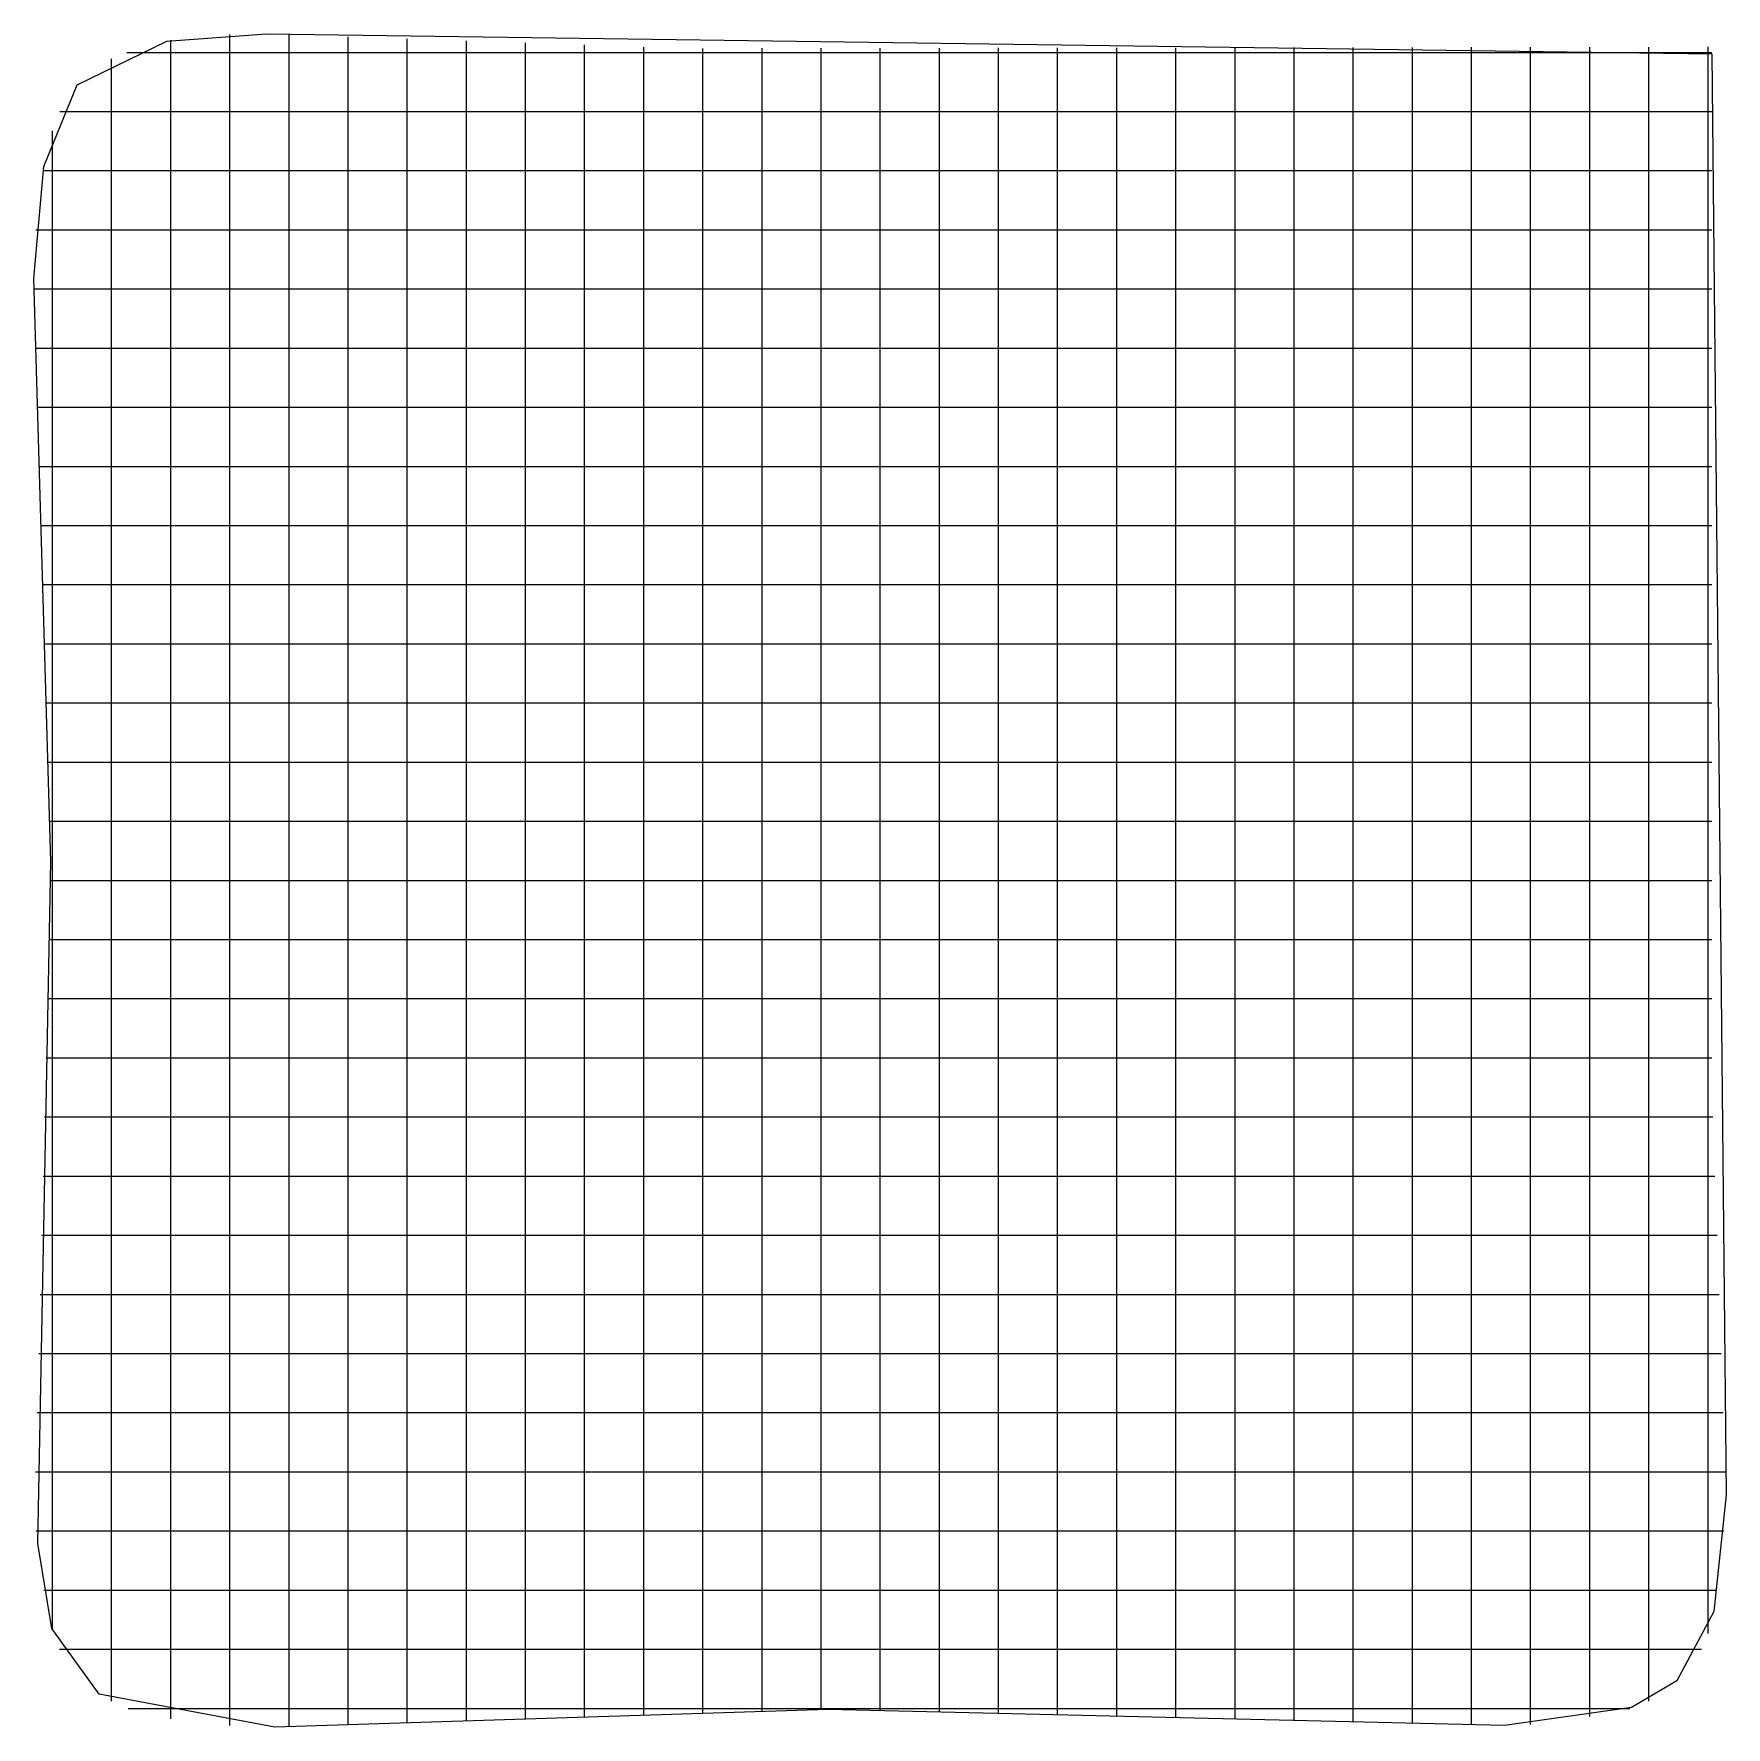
# Model space of a CAD drawing. Header units: metres. Extents: x 0.4 to 14.7, y 0.4 to 14.7.
import ezdxf

# ---------------------------------------------------------------- set-up
doc = ezdxf.new("R2010")
doc.units = ezdxf.units.M

msp = doc.modelspace()

# ---------------------------------------------------------------- linework, layer by layer
for p, q in [((1.593, 14.478), (1.593, 14.695)), ((2.093, 14.743), (2.093, 14.744)), ((2.093, 14.526), (2.093, 14.743)), ((2.593, 14.525), (2.593, 14.742)), ((3.093, 14.507), (3.093, 14.724)), ((3.593, 14.49), (3.593, 14.707)), ((4.093, 14.689), (4.093, 14.69)), ((4.093, 14.473), (4.093, 14.689)), ((4.593, 14.455), (4.593, 14.672)), ((5.093, 14.438), (5.093, 14.655)), ((5.593, 14.42), (5.593, 14.637)), ((6.093, 14.408), (6.093, 14.625)), ((6.593, 14.409), (6.593, 14.626)), ((7.093, 14.41), (7.093, 14.627)), ((7.593, 14.411), (7.593, 14.628)), ((8.093, 14.411), (8.093, 14.628)), ((8.593, 14.412), (8.593, 14.629)), ((9.093, 14.413), (9.093, 14.63)), ((9.593, 14.413), (9.593, 14.63)), ((10.093, 14.414), (10.093, 14.631)), ((10.593, 14.415), (10.593, 14.632)), ((11.093, 14.416), (11.093, 14.633)), ((11.593, 14.416), (11.593, 14.633)), ((12.093, 14.417), (12.093, 14.634)), ((12.593, 14.418), (12.593, 14.635)), ((13.093, 14.635), (13.093, 14.636)), ((13.093, 14.419), (13.093, 14.635)), ((13.593, 14.419), (13.593, 14.636)), ((14.093, 14.42), (14.093, 14.637)), ((14.593, 14.421), (14.593, 14.638)), ((1.093, 14.536), (1.093, 14.537)), ((1.093, 14.32), (1.093, 14.536)), ((1.221, 14.592), (1.438, 14.592)), ((1.221, 14.592), (1.438, 14.592)), ((1.438, 14.592), (1.578, 14.592)), ((1.578, 14.592), (1.661, 14.592)), ((1.593, 14.12), (1.593, 14.478)), ((1.661, 14.592), (2.745, 14.592)), ((2.093, 14.139), (2.093, 14.526)), ((2.593, 14.135), (2.593, 14.525)), ((2.745, 14.592), (3.161, 14.592)), ((3.093, 14.127), (3.093, 14.507)), ((3.161, 14.592), (3.378, 14.592)), ((3.378, 14.592), (3.461, 14.592)), ((3.461, 14.592), (4.545, 14.592)), ((3.593, 14.119), (3.593, 14.49)), ((4.093, 14.11), (4.093, 14.473)), ((4.545, 14.592), (4.961, 14.592)), ((4.961, 14.592), (5.178, 14.592)), ((5.178, 14.592), (5.261, 14.592)), ((5.261, 14.592), (5.874, 14.592)), ((5.874, 14.592), (6.091, 14.592)), ((6.091, 14.592), (6.507, 14.592)), ((6.507, 14.592), (7.591, 14.592)), ((7.591, 14.592), (7.674, 14.592)), ((7.674, 14.592), (7.891, 14.592)), ((7.891, 14.592), (8.307, 14.592)), ((8.307, 14.592), (9.391, 14.592)), ((9.391, 14.592), (9.474, 14.592)), ((9.474, 14.592), (9.691, 14.592)), ((9.691, 14.592), (10.107, 14.592)), ((10.107, 14.592), (11.191, 14.592)), ((11.191, 14.592), (11.274, 14.592)), ((11.274, 14.592), (11.491, 14.592)), ((11.491, 14.592), (11.907, 14.592)), ((11.907, 14.592), (12.991, 14.592)), ((12.991, 14.592), (13.074, 14.592)), ((13.074, 14.592), (13.291, 14.592)), ((13.291, 14.592), (13.707, 14.592)), ((13.707, 14.592), (14.543, 14.592)), ((14.543, 14.592), (14.626, 14.592)), ((1.093, 14.047), (1.093, 14.32)), ((4.593, 14.102), (4.593, 14.455)), ((5.093, 14.095), (5.093, 14.438)), ((5.593, 14.086), (5.593, 14.42)), ((6.093, 14.082), (6.093, 14.408)), ((6.593, 14.087), (6.593, 14.409)), ((7.093, 14.092), (7.093, 14.41)), ((7.593, 14.091), (7.593, 14.411)), ((8.093, 14.088), (8.093, 14.411)), ((8.593, 14.085), (8.593, 14.412)), ((9.093, 14.083), (9.093, 14.413)), ((9.593, 14.079), (9.593, 14.413)), ((10.093, 14.077), (10.093, 14.414)), ((10.593, 14.074), (10.593, 14.415)), ((11.093, 14.072), (11.093, 14.416)), ((11.593, 14.068), (11.593, 14.416)), ((12.093, 14.066), (12.093, 14.417)), ((12.593, 14.063), (12.593, 14.418)), ((13.093, 14.064), (13.093, 14.419)), ((13.593, 14.083), (13.593, 14.419)), ((14.093, 14.12), (14.093, 14.42)), ((14.593, 14.279), (14.593, 14.421)), ((14.593, 14.196), (14.593, 14.279)), ((14.593, 13.112), (14.593, 14.196)), ((0.654, 14.092), (0.871, 14.092)), ((0.654, 14.092), (0.871, 14.092)), ((0.871, 14.092), (1.168, 14.092)), ((1.093, 12.963), (1.093, 14.047)), ((1.168, 14.092), (2.252, 14.092)), ((1.593, 13.036), (1.593, 14.12)), ((2.093, 13.055), (2.093, 14.139)), ((2.252, 14.092), (2.335, 14.092)), ((2.335, 14.092), (2.552, 14.092)), ((2.552, 14.092), (2.968, 14.092)), ((2.593, 13.051), (2.593, 14.135)), ((2.968, 14.092), (4.052, 14.092)), ((3.093, 13.043), (3.093, 14.127)), ((3.593, 13.035), (3.593, 14.119)), ((4.052, 14.092), (4.135, 14.092)), ((4.093, 13.026), (4.093, 14.11)), ((4.135, 14.092), (4.352, 14.092)), ((4.352, 14.092), (4.768, 14.092)), ((4.593, 13.018), (4.593, 14.102)), ((4.768, 14.092), (5.852, 14.092)), ((5.093, 13.011), (5.093, 14.095)), ((5.593, 13.002), (5.593, 14.086)), ((5.852, 14.092), (5.935, 14.092)), ((5.935, 14.092), (6.152, 14.092)), ((6.093, 12.998), (6.093, 14.082)), ((6.152, 14.092), (6.568, 14.092)), ((6.568, 14.092), (7.652, 14.092)), ((6.593, 13.003), (6.593, 14.087)), ((7.093, 13.008), (7.093, 14.092)), ((7.593, 13.007), (7.593, 14.091)), ((7.652, 14.092), (7.735, 14.092)), ((7.735, 14.092), (7.952, 14.092)), ((7.952, 14.092), (8.368, 14.092)), ((8.093, 13.004), (8.093, 14.088)), ((8.368, 14.092), (9.452, 14.092)), ((8.593, 13.002), (8.593, 14.085)), ((9.093, 12.999), (9.093, 14.083)), ((9.452, 14.092), (9.535, 14.092)), ((9.535, 14.092), (9.752, 14.092)), ((9.593, 12.996), (9.593, 14.079)), ((9.752, 14.092), (10.168, 14.092)), ((10.093, 12.993), (10.093, 14.077)), ((10.168, 14.092), (11.252, 14.092)), ((10.593, 12.99), (10.593, 14.074)), ((11.093, 12.987), (11.093, 14.072)), ((11.252, 14.092), (11.335, 14.092)), ((11.335, 14.092), (11.552, 14.092)), ((11.552, 14.092), (11.968, 14.092)), ((11.593, 12.984), (11.593, 14.068)), ((11.968, 14.092), (13.052, 14.092)), ((12.093, 12.982), (12.093, 14.066)), ((12.593, 12.979), (12.593, 14.063)), ((13.052, 14.092), (13.135, 14.092)), ((13.093, 12.979), (13.093, 14.064)), ((13.135, 14.092), (13.352, 14.092)), ((13.352, 14.092), (13.768, 14.092)), ((13.593, 12.999), (13.593, 14.083)), ((13.768, 14.092), (14.543, 14.092)), ((14.093, 13.036), (14.093, 14.12)), ((14.543, 14.092), (14.626, 14.092)), ((0.593, 13.908), (0.593, 13.929)), ((0.593, 13.691), (0.593, 13.908)), ((0.593, 13.275), (0.593, 13.691)), ((0.511, 13.592), (0.728, 13.592)), ((0.511, 13.592), (0.728, 13.592)), ((0.728, 13.592), (1.065, 13.592)), ((1.065, 13.592), (2.149, 13.592)), ((2.149, 13.592), (2.232, 13.592)), ((2.232, 13.592), (2.449, 13.592)), ((2.449, 13.592), (2.865, 13.592)), ((2.865, 13.592), (3.949, 13.592)), ((3.949, 13.592), (4.032, 13.592)), ((4.032, 13.592), (4.249, 13.592)), ((4.249, 13.592), (4.665, 13.592)), ((4.665, 13.592), (5.749, 13.592)), ((5.749, 13.592), (5.832, 13.592)), ((5.832, 13.592), (6.049, 13.592)), ((6.049, 13.592), (6.465, 13.592)), ((6.465, 13.592), (7.549, 13.592)), ((7.549, 13.592), (7.632, 13.592)), ((7.632, 13.592), (7.849, 13.592)), ((7.849, 13.592), (8.265, 13.592)), ((8.265, 13.592), (9.349, 13.592)), ((9.349, 13.592), (9.432, 13.592)), ((9.432, 13.592), (9.649, 13.592)), ((9.649, 13.592), (10.065, 13.592)), ((10.065, 13.592), (11.149, 13.592)), ((11.149, 13.592), (11.232, 13.592)), ((11.232, 13.592), (11.449, 13.592)), ((11.449, 13.592), (11.865, 13.592)), ((11.865, 13.592), (12.949, 13.592)), ((12.949, 13.592), (13.032, 13.592)), ((13.032, 13.592), (13.249, 13.592)), ((13.249, 13.592), (13.665, 13.592)), ((13.665, 13.592), (14.543, 13.592)), ((14.543, 13.592), (14.626, 13.592)), ((0.593, 12.191), (0.593, 13.275)), ((0.451, 13.092), (0.668, 13.092)), ((0.451, 13.092), (0.668, 13.092)), ((0.668, 13.092), (1.021, 13.092)), ((1.021, 13.092), (2.105, 13.092)), ((1.593, 12.953), (1.593, 13.036)), ((2.093, 12.972), (2.093, 13.055)), ((2.105, 13.092), (2.189, 13.092)), ((2.189, 13.092), (2.405, 13.092)), ((2.405, 13.092), (2.821, 13.092)), ((2.593, 12.968), (2.593, 13.051)), ((2.821, 13.092), (3.905, 13.092)), ((3.093, 12.96), (3.093, 13.043)), ((3.593, 12.952), (3.593, 13.035)), ((3.905, 13.092), (3.989, 13.092)), ((3.989, 13.092), (4.205, 13.092)), ((4.205, 13.092), (4.621, 13.092)), ((4.621, 13.092), (5.705, 13.092)), ((5.705, 13.092), (5.789, 13.092)), ((5.789, 13.092), (6.005, 13.092)), ((6.005, 13.092), (6.421, 13.092)), ((6.421, 13.092), (7.505, 13.092)), ((7.505, 13.092), (7.589, 13.092)), ((7.589, 13.092), (7.805, 13.092)), ((7.805, 13.092), (8.221, 13.092)), ((8.221, 13.092), (9.305, 13.092)), ((9.305, 13.092), (9.389, 13.092)), ((9.389, 13.092), (9.605, 13.092)), ((9.605, 13.092), (10.021, 13.092)), ((10.021, 13.092), (11.105, 13.092)), ((11.105, 13.092), (11.189, 13.092)), ((11.189, 13.092), (11.405, 13.092)), ((11.405, 13.092), (11.821, 13.092)), ((11.821, 13.092), (12.905, 13.092)), ((12.905, 13.092), (12.989, 13.092)), ((12.989, 13.092), (13.205, 13.092)), ((13.205, 13.092), (13.621, 13.092)), ((13.621, 13.092), (14.543, 13.092)), ((14.093, 12.953), (14.093, 13.036)), ((14.543, 13.092), (14.626, 13.092)), ((14.593, 12.696), (14.593, 13.112)), ((1.093, 12.88), (1.093, 12.963)), ((1.593, 12.736), (1.593, 12.953)), ((2.093, 12.755), (2.093, 12.972)), ((2.593, 12.752), (2.593, 12.968)), ((3.093, 12.743), (3.093, 12.96)), ((3.593, 12.735), (3.593, 12.952)), ((4.093, 12.943), (4.093, 13.026)), ((4.093, 12.727), (4.093, 12.943)), ((4.593, 12.935), (4.593, 13.018)), ((4.593, 12.718), (4.593, 12.935)), ((5.093, 12.927), (5.093, 13.011)), ((5.093, 12.711), (5.093, 12.927)), ((5.593, 12.919), (5.593, 13.002)), ((5.593, 12.702), (5.593, 12.919)), ((6.093, 12.915), (6.093, 12.998)), ((6.093, 12.698), (6.093, 12.915)), ((6.593, 12.92), (6.593, 13.003)), ((6.593, 12.703), (6.593, 12.92)), ((7.093, 12.925), (7.093, 13.008)), ((7.093, 12.708), (7.093, 12.925)), ((7.593, 12.924), (7.593, 13.007)), ((7.593, 12.707), (7.593, 12.924)), ((8.093, 12.921), (8.093, 13.004)), ((8.093, 12.704), (8.093, 12.921)), ((8.593, 12.918), (8.593, 13.002)), ((8.593, 12.702), (8.593, 12.918)), ((9.093, 12.916), (9.093, 12.999)), ((9.093, 12.699), (9.093, 12.916)), ((9.593, 12.912), (9.593, 12.996)), ((9.593, 12.696), (9.593, 12.912)), ((10.093, 12.91), (10.093, 12.993)), ((10.093, 12.693), (10.093, 12.91)), ((10.593, 12.907), (10.593, 12.99)), ((10.593, 12.69), (10.593, 12.907)), ((11.093, 12.904), (11.093, 12.987)), ((11.093, 12.688), (11.093, 12.904)), ((11.593, 12.901), (11.593, 12.984)), ((11.593, 12.684), (11.593, 12.901)), ((12.093, 12.899), (12.093, 12.982)), ((12.093, 12.682), (12.093, 12.899)), ((12.593, 12.896), (12.593, 12.979)), ((12.593, 12.679), (12.593, 12.896)), ((13.093, 12.896), (13.093, 12.979)), ((13.093, 12.68), (13.093, 12.896)), ((13.593, 12.916), (13.593, 12.999)), ((13.593, 12.699), (13.593, 12.916)), ((14.093, 12.736), (14.093, 12.953)), ((1.093, 12.663), (1.093, 12.88)), ((2.093, 12.339), (2.093, 12.755)), ((2.593, 12.335), (2.593, 12.752)), ((3.093, 12.327), (3.093, 12.743)), ((1.093, 12.247), (1.093, 12.663)), ((1.593, 12.32), (1.593, 12.736)), ((3.593, 12.319), (3.593, 12.735)), ((4.093, 12.31), (4.093, 12.727)), ((4.593, 12.302), (4.593, 12.718)), ((5.093, 12.295), (5.093, 12.711)), ((5.593, 12.286), (5.593, 12.702)), ((6.093, 12.282), (6.093, 12.698)), ((6.593, 12.287), (6.593, 12.703)), ((7.093, 12.292), (7.093, 12.708)), ((7.593, 12.291), (7.593, 12.707)), ((8.093, 12.288), (8.093, 12.704)), ((8.593, 12.285), (8.593, 12.702)), ((9.093, 12.283), (9.093, 12.699)), ((9.593, 12.279), (9.593, 12.696)), ((10.093, 12.277), (10.093, 12.693)), ((10.593, 12.274), (10.593, 12.69)), ((11.093, 12.272), (11.093, 12.688)), ((11.593, 12.268), (11.593, 12.684)), ((12.093, 12.266), (12.093, 12.682)), ((12.593, 12.263), (12.593, 12.679)), ((13.093, 12.264), (13.093, 12.68)), ((13.593, 12.283), (13.593, 12.699)), ((14.093, 12.32), (14.093, 12.736)), ((14.593, 12.479), (14.593, 12.696)), ((0.438, 12.592), (0.655, 12.592)), ((0.438, 12.592), (0.655, 12.592)), ((0.655, 12.592), (1.012, 12.592)), ((1.012, 12.592), (2.096, 12.592)), ((2.096, 12.592), (2.179, 12.592)), ((2.179, 12.592), (2.396, 12.592)), ((2.396, 12.592), (2.812, 12.592)), ((2.812, 12.592), (3.896, 12.592)), ((3.896, 12.592), (3.979, 12.592)), ((3.979, 12.592), (4.196, 12.592)), ((4.196, 12.592), (4.612, 12.592)), ((4.612, 12.592), (5.696, 12.592)), ((5.696, 12.592), (5.779, 12.592)), ((5.779, 12.592), (5.996, 12.592)), ((5.996, 12.592), (6.412, 12.592)), ((6.412, 12.592), (7.496, 12.592)), ((7.496, 12.592), (7.579, 12.592)), ((7.579, 12.592), (7.796, 12.592)), ((7.796, 12.592), (8.212, 12.592)), ((8.212, 12.592), (9.296, 12.592)), ((9.296, 12.592), (9.379, 12.592)), ((9.379, 12.592), (9.596, 12.592)), ((9.596, 12.592), (10.012, 12.592)), ((10.012, 12.592), (11.096, 12.592)), ((11.096, 12.592), (11.179, 12.592)), ((11.179, 12.592), (11.396, 12.592)), ((11.396, 12.592), (11.812, 12.592)), ((11.812, 12.592), (12.896, 12.592)), ((12.896, 12.592), (12.979, 12.592)), ((12.979, 12.592), (13.196, 12.592)), ((13.196, 12.592), (13.612, 12.592)), ((13.612, 12.592), (14.543, 12.592)), ((14.543, 12.592), (14.626, 12.592)), ((14.593, 12.396), (14.593, 12.479)), ((1.593, 11.236), (1.593, 12.32)), ((2.093, 11.255), (2.093, 12.339)), ((2.593, 11.251), (2.593, 12.335)), ((3.093, 11.243), (3.093, 12.327)), ((3.593, 11.235), (3.593, 12.319)), ((14.093, 11.236), (14.093, 12.32)), ((14.593, 11.312), (14.593, 12.396)), ((0.593, 12.108), (0.593, 12.191)), ((1.093, 11.163), (1.093, 12.247)), ((4.093, 11.226), (4.093, 12.31)), ((4.593, 11.218), (4.593, 12.302)), ((5.093, 11.211), (5.093, 12.295)), ((5.593, 11.202), (5.593, 12.286)), ((6.093, 11.198), (6.093, 12.282)), ((6.593, 11.203), (6.593, 12.287)), ((7.093, 11.208), (7.093, 12.292)), ((7.593, 11.207), (7.593, 12.291)), ((8.093, 11.204), (8.093, 12.288)), ((8.593, 11.202), (8.593, 12.285)), ((9.093, 11.199), (9.093, 12.283)), ((9.593, 11.196), (9.593, 12.279)), ((10.093, 11.193), (10.093, 12.277)), ((10.593, 11.19), (10.593, 12.274)), ((11.093, 11.187), (11.093, 12.272)), ((11.593, 11.184), (11.593, 12.268)), ((12.093, 11.182), (12.093, 12.266)), ((12.593, 11.179), (12.593, 12.263)), ((13.093, 11.179), (13.093, 12.264)), ((13.593, 11.199), (13.593, 12.283)), ((0.453, 12.092), (0.67, 12.092)), ((0.453, 12.092), (0.67, 12.092)), ((0.593, 11.891), (0.593, 12.108)), ((0.67, 12.092), (1.023, 12.092)), ((1.023, 12.092), (2.107, 12.092)), ((2.107, 12.092), (2.19, 12.092)), ((2.19, 12.092), (2.407, 12.092)), ((2.407, 12.092), (2.823, 12.092)), ((2.823, 12.092), (3.907, 12.092)), ((3.907, 12.092), (3.99, 12.092)), ((3.99, 12.092), (4.207, 12.092)), ((4.207, 12.092), (4.623, 12.092)), ((4.623, 12.092), (5.707, 12.092)), ((5.707, 12.092), (5.79, 12.092)), ((5.79, 12.092), (6.007, 12.092)), ((6.007, 12.092), (6.423, 12.092)), ((6.423, 12.092), (7.507, 12.092)), ((7.507, 12.092), (7.59, 12.092)), ((7.59, 12.092), (7.807, 12.092)), ((7.807, 12.092), (8.223, 12.092)), ((8.223, 12.092), (9.307, 12.092)), ((9.307, 12.092), (9.39, 12.092)), ((9.39, 12.092), (9.607, 12.092)), ((9.607, 12.092), (10.023, 12.092)), ((10.023, 12.092), (11.107, 12.092)), ((11.107, 12.092), (11.19, 12.092)), ((11.19, 12.092), (11.407, 12.092)), ((11.407, 12.092), (11.823, 12.092)), ((11.823, 12.092), (12.907, 12.092)), ((12.907, 12.092), (12.99, 12.092)), ((12.99, 12.092), (13.207, 12.092)), ((13.207, 12.092), (13.623, 12.092)), ((13.623, 12.092), (14.543, 12.092)), ((14.543, 12.092), (14.626, 12.092)), ((0.593, 11.475), (0.593, 11.891)), ((0.468, 11.592), (0.685, 11.592)), ((0.468, 11.592), (0.685, 11.592)), ((0.593, 10.391), (0.593, 11.475)), ((0.685, 11.592), (1.034, 11.592)), ((1.034, 11.592), (2.118, 11.592)), ((2.118, 11.592), (2.201, 11.592)), ((2.201, 11.592), (2.418, 11.592)), ((2.418, 11.592), (2.834, 11.592)), ((2.834, 11.592), (3.918, 11.592)), ((3.918, 11.592), (4.001, 11.592)), ((4.001, 11.592), (4.218, 11.592)), ((4.218, 11.592), (4.634, 11.592)), ((4.634, 11.592), (5.718, 11.592)), ((5.718, 11.592), (5.801, 11.592)), ((5.801, 11.592), (6.018, 11.592)), ((6.018, 11.592), (6.434, 11.592)), ((6.434, 11.592), (7.518, 11.592)), ((7.518, 11.592), (7.601, 11.592)), ((7.601, 11.592), (7.818, 11.592)), ((7.818, 11.592), (8.234, 11.592)), ((8.234, 11.592), (9.318, 11.592)), ((9.318, 11.592), (9.401, 11.592)), ((9.401, 11.592), (9.618, 11.592)), ((9.618, 11.592), (10.034, 11.592)), ((10.034, 11.592), (11.118, 11.592)), ((11.118, 11.592), (11.201, 11.592)), ((11.201, 11.592), (11.418, 11.592)), ((11.418, 11.592), (11.834, 11.592)), ((11.834, 11.592), (12.918, 11.592)), ((12.918, 11.592), (13.001, 11.592)), ((13.001, 11.592), (13.218, 11.592)), ((13.218, 11.592), (13.634, 11.592)), ((13.634, 11.592), (14.543, 11.592)), ((14.543, 11.592), (14.626, 11.592)), ((14.593, 10.896), (14.593, 11.312)), ((1.593, 11.153), (1.593, 11.236)), ((2.093, 11.172), (2.093, 11.255)), ((2.093, 10.955), (2.093, 11.172)), ((2.593, 11.168), (2.593, 11.251)), ((2.593, 10.952), (2.593, 11.168)), ((3.093, 11.16), (3.093, 11.243)), ((3.593, 11.152), (3.593, 11.235)), ((4.093, 11.143), (4.093, 11.226)), ((4.593, 11.135), (4.593, 11.218)), ((5.093, 11.127), (5.093, 11.211)), ((5.593, 11.119), (5.593, 11.202)), ((6.093, 11.115), (6.093, 11.198)), ((6.593, 11.12), (6.593, 11.203)), ((7.093, 11.125), (7.093, 11.208)), ((7.593, 11.124), (7.593, 11.207)), ((8.093, 11.121), (8.093, 11.204)), ((8.593, 11.118), (8.593, 11.202)), ((9.093, 11.116), (9.093, 11.199)), ((9.593, 11.112), (9.593, 11.196)), ((10.093, 11.11), (10.093, 11.193)), ((10.593, 11.107), (10.593, 11.19)), ((11.093, 11.104), (11.093, 11.187)), ((11.593, 11.101), (11.593, 11.184)), ((12.093, 11.099), (12.093, 11.182)), ((12.593, 11.096), (12.593, 11.179)), ((13.093, 11.096), (13.093, 11.179)), ((13.593, 11.116), (13.593, 11.199)), ((14.093, 11.153), (14.093, 11.236)), ((0.484, 11.092), (0.701, 11.092)), ((0.484, 11.092), (0.701, 11.092)), ((0.701, 11.092), (1.045, 11.092)), ((1.045, 11.092), (2.129, 11.092)), ((1.093, 11.08), (1.093, 11.163)), ((1.093, 10.863), (1.093, 11.08)), ((1.593, 10.936), (1.593, 11.153)), ((2.129, 11.092), (2.212, 11.092)), ((2.212, 11.092), (2.429, 11.092)), ((2.429, 11.092), (2.845, 11.092)), ((2.845, 11.092), (3.929, 11.092)), ((3.093, 10.943), (3.093, 11.16)), ((3.593, 10.935), (3.593, 11.152)), ((3.929, 11.092), (4.012, 11.092)), ((4.012, 11.092), (4.229, 11.092)), ((4.093, 10.927), (4.093, 11.143)), ((4.229, 11.092), (4.645, 11.092)), ((4.593, 10.918), (4.593, 11.135)), ((4.645, 11.092), (5.729, 11.092)), ((5.093, 10.911), (5.093, 11.127)), ((5.593, 10.902), (5.593, 11.119)), ((5.729, 11.092), (5.812, 11.092)), ((5.812, 11.092), (6.029, 11.092)), ((6.029, 11.092), (6.445, 11.092)), ((6.093, 10.898), (6.093, 11.115)), ((6.445, 11.092), (7.529, 11.092)), ((6.593, 10.903), (6.593, 11.12)), ((7.093, 10.908), (7.093, 11.125)), ((7.529, 11.092), (7.612, 11.092)), ((7.593, 10.907), (7.593, 11.124)), ((7.612, 11.092), (7.829, 11.092)), ((7.829, 11.092), (8.245, 11.092)), ((8.093, 10.904), (8.093, 11.121)), ((8.245, 11.092), (9.329, 11.092)), ((8.593, 10.902), (8.593, 11.118)), ((9.093, 10.899), (9.093, 11.116)), ((9.329, 11.092), (9.412, 11.092)), ((9.412, 11.092), (9.629, 11.092)), ((9.593, 10.896), (9.593, 11.112)), ((9.629, 11.092), (10.045, 11.092)), ((10.045, 11.092), (11.129, 11.092)), ((10.093, 10.893), (10.093, 11.11)), ((10.593, 10.89), (10.593, 11.107)), ((11.093, 10.888), (11.093, 11.104)), ((11.129, 11.092), (11.212, 11.092)), ((11.212, 11.092), (11.429, 11.092)), ((11.429, 11.092), (11.845, 11.092)), ((11.593, 10.884), (11.593, 11.101)), ((11.845, 11.092), (12.929, 11.092)), ((12.093, 10.882), (12.093, 11.099)), ((12.593, 10.879), (12.593, 11.096)), ((12.929, 11.092), (13.012, 11.092)), ((13.012, 11.092), (13.229, 11.092)), ((13.093, 10.88), (13.093, 11.096)), ((13.229, 11.092), (13.645, 11.092)), ((13.593, 10.899), (13.593, 11.116)), ((13.645, 11.092), (14.543, 11.092)), ((14.093, 10.936), (14.093, 11.153)), ((14.543, 11.092), (14.626, 11.092)), ((1.593, 10.52), (1.593, 10.936)), ((2.093, 10.539), (2.093, 10.955)), ((2.593, 10.535), (2.593, 10.952)), ((3.093, 10.527), (3.093, 10.943)), ((3.593, 10.519), (3.593, 10.935)), ((4.093, 10.51), (4.093, 10.927)), ((4.593, 10.502), (4.593, 10.918)), ((5.093, 10.495), (5.093, 10.911)), ((5.593, 10.486), (5.593, 10.902)), ((6.093, 10.482), (6.093, 10.898)), ((6.593, 10.487), (6.593, 10.903)), ((7.093, 10.492), (7.093, 10.908)), ((7.593, 10.491), (7.593, 10.907)), ((8.093, 10.488), (8.093, 10.904)), ((8.593, 10.485), (8.593, 10.902)), ((9.093, 10.483), (9.093, 10.899)), ((9.593, 10.479), (9.593, 10.896)), ((10.093, 10.477), (10.093, 10.893)), ((10.593, 10.474), (10.593, 10.89)), ((11.093, 10.472), (11.093, 10.888)), ((11.593, 10.468), (11.593, 10.884)), ((12.093, 10.466), (12.093, 10.882)), ((13.093, 10.464), (13.093, 10.88)), ((13.593, 10.483), (13.593, 10.899)), ((14.093, 10.52), (14.093, 10.936)), ((14.593, 10.679), (14.593, 10.896)), ((1.093, 10.447), (1.093, 10.863)), ((12.593, 10.463), (12.593, 10.879)), ((14.593, 10.596), (14.593, 10.679)), ((14.593, 9.512), (14.593, 10.596)), ((0.499, 10.592), (0.716, 10.592)), ((0.499, 10.592), (0.716, 10.592)), ((0.716, 10.592), (1.056, 10.592)), ((1.056, 10.592), (2.14, 10.592)), ((1.593, 9.436), (1.593, 10.52)), ((2.093, 9.455), (2.093, 10.539)), ((2.14, 10.592), (2.223, 10.592)), ((2.223, 10.592), (2.44, 10.592)), ((2.44, 10.592), (2.856, 10.592)), ((2.593, 9.451), (2.593, 10.535)), ((2.856, 10.592), (3.94, 10.592)), ((3.093, 9.443), (3.093, 10.527)), ((3.593, 9.435), (3.593, 10.519)), ((3.94, 10.592), (4.023, 10.592)), ((4.023, 10.592), (4.24, 10.592)), ((4.093, 9.426), (4.093, 10.51)), ((4.24, 10.592), (4.656, 10.592)), ((4.593, 9.418), (4.593, 10.502)), ((4.656, 10.592), (5.74, 10.592)), ((5.093, 9.411), (5.093, 10.495)), ((5.593, 9.402), (5.593, 10.486)), ((5.74, 10.592), (5.823, 10.592)), ((5.823, 10.592), (6.04, 10.592)), ((6.04, 10.592), (6.456, 10.592)), ((6.093, 9.398), (6.093, 10.482)), ((6.456, 10.592), (7.54, 10.592)), ((6.593, 9.403), (6.593, 10.487)), ((7.093, 9.408), (7.093, 10.492)), ((7.54, 10.592), (7.623, 10.592)), ((7.593, 9.407), (7.593, 10.491)), ((7.623, 10.592), (7.84, 10.592)), ((7.84, 10.592), (8.256, 10.592)), ((8.093, 9.404), (8.093, 10.488)), ((8.256, 10.592), (9.34, 10.592)), ((8.593, 9.402), (8.593, 10.485)), ((9.093, 9.399), (9.093, 10.483)), ((9.34, 10.592), (9.423, 10.592)), ((9.423, 10.592), (9.64, 10.592)), ((9.593, 9.396), (9.593, 10.479)), ((9.64, 10.592), (10.056, 10.592)), ((10.056, 10.592), (11.14, 10.592)), ((10.093, 9.393), (10.093, 10.477)), ((10.593, 9.39), (10.593, 10.474)), ((11.093, 9.387), (11.093, 10.472)), ((11.14, 10.592), (11.223, 10.592)), ((11.223, 10.592), (11.44, 10.592)), ((11.44, 10.592), (11.856, 10.592)), ((11.593, 9.384), (11.593, 10.468)), ((11.856, 10.592), (12.94, 10.592)), ((12.093, 9.382), (12.093, 10.466)), ((12.593, 9.379), (12.593, 10.463)), ((12.94, 10.592), (13.023, 10.592)), ((13.023, 10.592), (13.24, 10.592)), ((13.093, 9.379), (13.093, 10.464)), ((13.24, 10.592), (13.656, 10.592)), ((13.593, 9.399), (13.593, 10.483)), ((13.656, 10.592), (14.543, 10.592)), ((14.093, 9.436), (14.093, 10.52)), ((14.543, 10.592), (14.626, 10.592)), ((0.593, 10.308), (0.593, 10.391)), ((0.593, 10.091), (0.593, 10.308)), ((1.093, 9.363), (1.093, 10.447)), ((0.514, 10.092), (0.731, 10.092)), ((0.514, 10.092), (0.731, 10.092)), ((0.593, 9.675), (0.593, 10.091)), ((0.731, 10.092), (1.067, 10.092)), ((1.067, 10.092), (2.151, 10.092)), ((2.151, 10.092), (2.234, 10.092)), ((2.234, 10.092), (2.451, 10.092)), ((2.451, 10.092), (2.867, 10.092)), ((2.867, 10.092), (3.951, 10.092)), ((3.951, 10.092), (4.034, 10.092)), ((4.034, 10.092), (4.251, 10.092)), ((4.251, 10.092), (4.667, 10.092)), ((4.667, 10.092), (5.751, 10.092)), ((5.751, 10.092), (5.834, 10.092)), ((5.834, 10.092), (6.051, 10.092)), ((6.051, 10.092), (6.467, 10.092)), ((6.467, 10.092), (7.551, 10.092)), ((7.551, 10.092), (7.634, 10.092)), ((7.634, 10.092), (7.851, 10.092)), ((7.851, 10.092), (8.267, 10.092)), ((8.267, 10.092), (9.351, 10.092)), ((9.351, 10.092), (9.434, 10.092)), ((9.434, 10.092), (9.651, 10.092)), ((9.651, 10.092), (10.067, 10.092)), ((10.067, 10.092), (11.151, 10.092)), ((11.151, 10.092), (11.234, 10.092)), ((11.234, 10.092), (11.451, 10.092)), ((11.451, 10.092), (11.867, 10.092)), ((11.867, 10.092), (12.951, 10.092)), ((12.951, 10.092), (13.034, 10.092)), ((13.034, 10.092), (13.251, 10.092)), ((13.251, 10.092), (13.667, 10.092)), ((13.667, 10.092), (14.543, 10.092)), ((14.543, 10.092), (14.626, 10.092)), ((0.529, 9.592), (0.746, 9.592)), ((0.529, 9.592), (0.746, 9.592)), ((0.593, 8.591), (0.593, 9.675)), ((0.746, 9.592), (1.078, 9.592)), ((1.078, 9.592), (2.162, 9.592)), ((2.162, 9.592), (2.246, 9.592)), ((2.246, 9.592), (2.462, 9.592)), ((2.462, 9.592), (2.878, 9.592)), ((2.878, 9.592), (3.962, 9.592)), ((3.962, 9.592), (4.046, 9.592)), ((4.046, 9.592), (4.262, 9.592)), ((4.262, 9.592), (4.678, 9.592)), ((4.678, 9.592), (5.762, 9.592)), ((5.762, 9.592), (5.846, 9.592)), ((5.846, 9.592), (6.062, 9.592)), ((6.062, 9.592), (6.478, 9.592)), ((6.478, 9.592), (7.562, 9.592)), ((7.562, 9.592), (7.646, 9.592)), ((7.646, 9.592), (7.862, 9.592)), ((7.862, 9.592), (8.278, 9.592)), ((8.278, 9.592), (9.362, 9.592)), ((9.362, 9.592), (9.446, 9.592)), ((9.446, 9.592), (9.662, 9.592)), ((9.662, 9.592), (10.078, 9.592)), ((10.078, 9.592), (11.162, 9.592)), ((11.162, 9.592), (11.246, 9.592)), ((11.246, 9.592), (11.462, 9.592)), ((11.462, 9.592), (11.878, 9.592)), ((11.878, 9.592), (12.962, 9.592)), ((12.962, 9.592), (13.046, 9.592)), ((13.046, 9.592), (13.262, 9.592)), ((13.262, 9.592), (13.678, 9.592)), ((13.678, 9.592), (14.543, 9.592)), ((14.543, 9.592), (14.626, 9.592)), ((2.093, 9.372), (2.093, 9.455)), ((2.593, 9.368), (2.593, 9.451)), ((14.593, 9.096), (14.593, 9.512)), ((1.093, 9.28), (1.093, 9.363)), ((1.593, 9.353), (1.593, 9.436)), ((1.593, 9.136), (1.593, 9.353)), ((2.093, 9.155), (2.093, 9.372)), ((2.593, 9.152), (2.593, 9.368)), ((3.093, 9.36), (3.093, 9.443)), ((3.093, 9.143), (3.093, 9.36)), ((3.593, 9.352), (3.593, 9.435)), ((3.593, 9.135), (3.593, 9.352)), ((4.093, 9.343), (4.093, 9.426)), ((4.093, 9.127), (4.093, 9.343)), ((4.593, 9.335), (4.593, 9.418)), ((4.593, 9.118), (4.593, 9.335)), ((5.093, 9.327), (5.093, 9.411)), ((5.093, 9.111), (5.093, 9.327)), ((5.593, 9.319), (5.593, 9.402)), ((5.593, 9.102), (5.593, 9.319)), ((6.093, 9.315), (6.093, 9.398)), ((6.093, 9.098), (6.093, 9.315)), ((6.593, 9.32), (6.593, 9.403)), ((6.593, 9.103), (6.593, 9.32)), ((7.093, 9.325), (7.093, 9.408)), ((7.093, 9.108), (7.093, 9.325)), ((7.593, 9.324), (7.593, 9.407)), ((7.593, 9.107), (7.593, 9.324)), ((8.093, 9.321), (8.093, 9.404)), ((8.093, 9.104), (8.093, 9.321)), ((8.593, 9.318), (8.593, 9.402)), ((8.593, 9.102), (8.593, 9.318)), ((9.093, 9.316), (9.093, 9.399)), ((9.093, 9.099), (9.093, 9.316)), ((9.593, 9.312), (9.593, 9.396)), ((9.593, 9.096), (9.593, 9.312)), ((10.093, 9.31), (10.093, 9.393)), ((10.093, 9.093), (10.093, 9.31)), ((10.593, 9.307), (10.593, 9.39)), ((10.593, 9.09), (10.593, 9.307)), ((11.093, 9.304), (11.093, 9.387)), ((11.593, 9.301), (11.593, 9.384)), ((12.093, 9.299), (12.093, 9.382)), ((12.593, 9.296), (12.593, 9.379)), ((13.093, 9.296), (13.093, 9.379)), ((13.593, 9.316), (13.593, 9.399)), ((13.593, 9.099), (13.593, 9.316)), ((14.093, 9.353), (14.093, 9.436)), ((14.093, 9.136), (14.093, 9.353)), ((1.093, 9.063), (1.093, 9.28)), ((11.093, 9.088), (11.093, 9.304)), ((11.593, 9.084), (11.593, 9.301)), ((12.093, 9.082), (12.093, 9.299)), ((12.593, 9.079), (12.593, 9.296)), ((13.093, 9.08), (13.093, 9.296)), ((0.545, 9.092), (0.762, 9.092)), ((0.545, 9.092), (0.762, 9.092)), ((0.762, 9.092), (1.089, 9.092)), ((1.089, 9.092), (2.173, 9.092)), ((1.093, 8.647), (1.093, 9.063)), ((1.593, 8.72), (1.593, 9.136)), ((2.093, 8.739), (2.093, 9.155)), ((2.173, 9.092), (2.257, 9.092)), ((2.257, 9.092), (2.473, 9.092)), ((2.473, 9.092), (2.889, 9.092)), ((2.593, 8.735), (2.593, 9.152)), ((2.889, 9.092), (3.973, 9.092)), ((3.093, 8.727), (3.093, 9.143)), ((3.593, 8.719), (3.593, 9.135)), ((3.973, 9.092), (4.057, 9.092)), ((4.057, 9.092), (4.273, 9.092)), ((4.093, 8.71), (4.093, 9.127)), ((4.273, 9.092), (4.689, 9.092)), ((4.593, 8.702), (4.593, 9.118)), ((4.689, 9.092), (5.773, 9.092)), ((5.093, 8.695), (5.093, 9.111)), ((5.593, 8.686), (5.593, 9.102)), ((5.773, 9.092), (5.857, 9.092)), ((5.857, 9.092), (6.073, 9.092)), ((6.073, 9.092), (6.489, 9.092)), ((6.093, 8.682), (6.093, 9.098)), ((6.489, 9.092), (7.573, 9.092)), ((6.593, 8.687), (6.593, 9.103)), ((7.093, 8.692), (7.093, 9.108)), ((7.573, 9.092), (7.657, 9.092)), ((7.593, 8.691), (7.593, 9.107)), ((7.657, 9.092), (7.873, 9.092)), ((7.873, 9.092), (8.289, 9.092)), ((8.093, 8.688), (8.093, 9.104)), ((8.289, 9.092), (9.373, 9.092)), ((8.593, 8.685), (8.593, 9.102)), ((9.093, 8.683), (9.093, 9.099)), ((9.373, 9.092), (9.457, 9.092)), ((9.457, 9.092), (9.673, 9.092)), ((9.593, 8.679), (9.593, 9.096)), ((9.673, 9.092), (10.089, 9.092)), ((10.089, 9.092), (11.173, 9.092)), ((10.093, 8.677), (10.093, 9.093)), ((10.593, 8.674), (10.593, 9.09)), ((11.093, 8.672), (11.093, 9.088)), ((11.173, 9.092), (11.257, 9.092)), ((11.257, 9.092), (11.473, 9.092)), ((11.473, 9.092), (11.889, 9.092)), ((11.593, 8.668), (11.593, 9.084)), ((11.889, 9.092), (12.973, 9.092)), ((12.093, 8.666), (12.093, 9.082)), ((12.593, 8.663), (12.593, 9.079)), ((12.973, 9.092), (13.057, 9.092)), ((13.057, 9.092), (13.273, 9.092)), ((13.093, 8.664), (13.093, 9.08)), ((13.273, 9.092), (13.689, 9.092)), ((13.593, 8.683), (13.593, 9.099)), ((13.689, 9.092), (14.543, 9.092)), ((14.093, 8.72), (14.093, 9.136)), ((14.543, 9.092), (14.626, 9.092)), ((14.593, 8.879), (14.593, 9.096)), ((14.593, 8.796), (14.593, 8.879)), ((2.093, 7.655), (2.093, 8.739)), ((2.593, 7.651), (2.593, 8.735)), ((14.593, 7.712), (14.593, 8.796)), ((0.56, 8.592), (0.777, 8.592)), ((0.56, 8.592), (0.777, 8.592)), ((0.593, 8.508), (0.593, 8.591)), ((0.777, 8.592), (1.1, 8.592)), ((1.093, 7.563), (1.093, 8.647)), ((1.1, 8.592), (2.184, 8.592)), ((1.593, 7.636), (1.593, 8.72)), ((2.184, 8.592), (2.267, 8.592)), ((2.267, 8.592), (2.484, 8.592)), ((2.484, 8.592), (2.9, 8.592)), ((2.9, 8.592), (3.984, 8.592)), ((3.093, 7.643), (3.093, 8.727)), ((3.593, 7.635), (3.593, 8.719)), ((3.984, 8.592), (4.067, 8.592)), ((4.067, 8.592), (4.284, 8.592)), ((4.093, 7.626), (4.093, 8.71)), ((4.284, 8.592), (4.7, 8.592)), ((4.593, 7.618), (4.593, 8.702)), ((4.7, 8.592), (5.784, 8.592)), ((5.093, 7.611), (5.093, 8.695)), ((5.593, 7.602), (5.593, 8.686)), ((5.784, 8.592), (5.867, 8.592)), ((5.867, 8.592), (6.084, 8.592)), ((6.084, 8.592), (6.5, 8.592)), ((6.093, 7.598), (6.093, 8.682)), ((6.5, 8.592), (7.584, 8.592)), ((6.593, 7.603), (6.593, 8.687)), ((7.093, 7.608), (7.093, 8.692)), ((7.584, 8.592), (7.667, 8.592)), ((7.593, 7.607), (7.593, 8.691)), ((7.667, 8.592), (7.884, 8.592)), ((7.884, 8.592), (8.3, 8.592)), ((8.093, 7.604), (8.093, 8.688)), ((8.3, 8.592), (9.384, 8.592)), ((8.593, 7.602), (8.593, 8.685)), ((9.093, 7.599), (9.093, 8.683)), ((9.384, 8.592), (9.467, 8.592)), ((9.467, 8.592), (9.684, 8.592)), ((9.593, 7.596), (9.593, 8.679)), ((9.684, 8.592), (10.1, 8.592)), ((10.093, 7.593), (10.093, 8.677)), ((10.1, 8.592), (11.184, 8.592)), ((10.593, 7.59), (10.593, 8.674)), ((11.093, 7.587), (11.093, 8.672)), ((11.184, 8.592), (11.267, 8.592)), ((11.267, 8.592), (11.484, 8.592)), ((11.484, 8.592), (11.9, 8.592)), ((11.593, 7.584), (11.593, 8.668)), ((11.9, 8.592), (12.984, 8.592)), ((12.093, 7.582), (12.093, 8.666)), ((12.593, 7.579), (12.593, 8.663)), ((12.984, 8.592), (13.067, 8.592)), ((13.067, 8.592), (13.284, 8.592)), ((13.093, 7.579), (13.093, 8.664)), ((13.284, 8.592), (13.7, 8.592)), ((13.593, 7.599), (13.593, 8.683)), ((13.7, 8.592), (14.543, 8.592)), ((14.093, 7.636), (14.093, 8.72)), ((14.543, 8.592), (14.626, 8.592)), ((0.593, 8.291), (0.593, 8.508)), ((0.593, 7.875), (0.593, 8.291)), ((0.575, 8.092), (0.792, 8.092)), ((0.575, 8.092), (0.792, 8.092)), ((0.792, 8.092), (1.111, 8.092)), ((1.111, 8.092), (2.196, 8.092)), ((2.196, 8.092), (2.279, 8.092)), ((2.279, 8.092), (2.495, 8.092)), ((2.495, 8.092), (2.911, 8.092)), ((2.911, 8.092), (3.996, 8.092)), ((3.996, 8.092), (4.079, 8.092)), ((4.079, 8.092), (4.295, 8.092)), ((4.295, 8.092), (4.711, 8.092)), ((4.711, 8.092), (5.796, 8.092)), ((5.796, 8.092), (5.879, 8.092)), ((5.879, 8.092), (6.095, 8.092)), ((6.095, 8.092), (6.511, 8.092)), ((6.511, 8.092), (7.596, 8.092)), ((7.596, 8.092), (7.679, 8.092)), ((7.679, 8.092), (7.895, 8.092)), ((7.895, 8.092), (8.311, 8.092)), ((8.311, 8.092), (9.396, 8.092)), ((9.396, 8.092), (9.479, 8.092)), ((9.479, 8.092), (9.695, 8.092)), ((9.695, 8.092), (10.111, 8.092)), ((10.111, 8.092), (11.196, 8.092)), ((11.196, 8.092), (11.279, 8.092)), ((11.279, 8.092), (11.495, 8.092)), ((11.495, 8.092), (11.911, 8.092)), ((11.911, 8.092), (12.996, 8.092)), ((12.996, 8.092), (13.079, 8.092)), ((13.079, 8.092), (13.295, 8.092)), ((13.295, 8.092), (13.711, 8.092)), ((13.711, 8.092), (14.543, 8.092)), ((14.543, 8.092), (14.626, 8.092)), ((0.593, 6.791), (0.593, 7.875)), ((0.576, 7.592), (0.577, 7.592)), ((0.576, 7.592), (0.577, 7.592)), ((0.577, 7.592), (0.793, 7.592)), ((0.793, 7.592), (1.112, 7.592)), ((1.112, 7.592), (2.196, 7.592)), ((1.593, 7.553), (1.593, 7.636)), ((2.093, 7.572), (2.093, 7.655)), ((2.196, 7.592), (2.28, 7.592)), ((2.28, 7.592), (2.496, 7.592)), ((2.496, 7.592), (2.912, 7.592)), ((2.593, 7.568), (2.593, 7.651)), ((2.912, 7.592), (3.996, 7.592)), ((3.093, 7.56), (3.093, 7.643)), ((3.593, 7.552), (3.593, 7.635)), ((3.996, 7.592), (4.08, 7.592)), ((4.08, 7.592), (4.296, 7.592)), ((4.093, 7.543), (4.093, 7.626)), ((4.296, 7.592), (4.712, 7.592)), ((4.593, 7.535), (4.593, 7.618)), ((4.712, 7.592), (5.796, 7.592)), ((5.093, 7.527), (5.093, 7.611)), ((5.593, 7.519), (5.593, 7.602)), ((5.796, 7.592), (5.88, 7.592)), ((5.88, 7.592), (6.096, 7.592)), ((6.093, 7.515), (6.093, 7.598)), ((6.096, 7.592), (6.512, 7.592)), ((6.512, 7.592), (7.596, 7.592)), ((6.593, 7.52), (6.593, 7.603)), ((7.093, 7.525), (7.093, 7.608)), ((7.593, 7.524), (7.593, 7.607)), ((7.596, 7.592), (7.68, 7.592)), ((7.68, 7.592), (7.896, 7.592)), ((7.896, 7.592), (8.312, 7.592)), ((8.093, 7.521), (8.093, 7.604)), ((8.312, 7.592), (9.396, 7.592)), ((8.593, 7.518), (8.593, 7.602)), ((9.093, 7.516), (9.093, 7.599)), ((9.396, 7.592), (9.48, 7.592)), ((9.48, 7.592), (9.696, 7.592)), ((9.593, 7.512), (9.593, 7.596)), ((9.696, 7.592), (10.112, 7.592)), ((10.093, 7.51), (10.093, 7.593)), ((10.112, 7.592), (11.196, 7.592)), ((10.593, 7.507), (10.593, 7.59)), ((11.093, 7.504), (11.093, 7.587)), ((11.196, 7.592), (11.28, 7.592)), ((11.28, 7.592), (11.496, 7.592)), ((11.496, 7.592), (11.912, 7.592)), ((11.912, 7.592), (12.996, 7.592)), ((12.996, 7.592), (13.08, 7.592)), ((13.08, 7.592), (13.296, 7.592)), ((13.296, 7.592), (13.712, 7.592)), ((13.593, 7.516), (13.593, 7.599)), ((13.712, 7.592), (14.543, 7.592)), ((14.093, 7.553), (14.093, 7.636)), ((14.543, 7.592), (14.626, 7.592)), ((14.593, 7.296), (14.593, 7.712)), ((1.093, 7.48), (1.093, 7.563)), ((1.093, 7.263), (1.093, 7.48)), ((1.593, 7.336), (1.593, 7.553)), ((2.093, 7.355), (2.093, 7.572)), ((2.593, 7.352), (2.593, 7.568)), ((3.093, 7.343), (3.093, 7.56)), ((3.593, 7.335), (3.593, 7.552)), ((4.093, 7.327), (4.093, 7.543)), ((4.593, 7.318), (4.593, 7.535)), ((5.093, 7.311), (5.093, 7.527)), ((5.593, 7.302), (5.593, 7.519)), ((6.093, 7.298), (6.093, 7.515)), ((6.593, 7.303), (6.593, 7.52)), ((7.093, 7.308), (7.093, 7.525)), ((7.593, 7.307), (7.593, 7.524)), ((8.093, 7.304), (8.093, 7.521)), ((8.593, 7.302), (8.593, 7.518)), ((9.093, 7.299), (9.093, 7.516)), ((9.593, 7.296), (9.593, 7.512)), ((10.093, 7.293), (10.093, 7.51)), ((10.593, 7.29), (10.593, 7.507)), ((11.093, 7.288), (11.093, 7.504)), ((11.593, 7.501), (11.593, 7.584)), ((11.593, 7.284), (11.593, 7.501)), ((12.093, 7.499), (12.093, 7.582)), ((12.093, 7.282), (12.093, 7.499)), ((12.593, 7.496), (12.593, 7.579)), ((12.593, 7.279), (12.593, 7.496)), ((13.093, 7.496), (13.093, 7.579)), ((13.093, 7.28), (13.093, 7.496)), ((13.593, 7.299), (13.593, 7.516)), ((14.093, 7.336), (14.093, 7.553)), ((1.593, 6.92), (1.593, 7.336)), ((2.093, 6.939), (2.093, 7.355)), ((2.593, 6.935), (2.593, 7.352)), ((3.093, 6.927), (3.093, 7.343)), ((3.593, 6.919), (3.593, 7.335)), ((4.093, 6.91), (4.093, 7.327)), ((4.593, 6.902), (4.593, 7.318)), ((5.093, 6.895), (5.093, 7.311)), ((5.593, 6.886), (5.593, 7.302)), ((6.593, 6.887), (6.593, 7.303)), ((7.093, 6.892), (7.093, 7.308)), ((7.593, 6.891), (7.593, 7.307)), ((8.093, 6.888), (8.093, 7.304)), ((8.593, 6.885), (8.593, 7.302)), ((14.093, 6.92), (14.093, 7.336)), ((1.093, 6.847), (1.093, 7.263)), ((6.093, 6.882), (6.093, 7.298)), ((9.093, 6.883), (9.093, 7.299)), ((9.593, 6.879), (9.593, 7.296)), ((10.093, 6.877), (10.093, 7.293)), ((10.593, 6.874), (10.593, 7.29)), ((11.093, 6.872), (11.093, 7.288)), ((11.593, 6.868), (11.593, 7.284)), ((12.093, 6.866), (12.093, 7.282)), ((12.593, 6.863), (12.593, 7.279)), ((13.093, 6.864), (13.093, 7.28)), ((13.593, 6.883), (13.593, 7.299)), ((14.593, 7.079), (14.593, 7.296)), ((0.564, 7.092), (0.781, 7.092)), ((0.564, 7.092), (0.781, 7.092)), ((0.781, 7.092), (1.103, 7.092)), ((1.103, 7.092), (2.187, 7.092)), ((2.187, 7.092), (2.27, 7.092)), ((2.27, 7.092), (2.487, 7.092)), ((2.487, 7.092), (2.903, 7.092)), ((2.903, 7.092), (3.987, 7.092)), ((3.987, 7.092), (4.07, 7.092)), ((4.07, 7.092), (4.287, 7.092)), ((4.287, 7.092), (4.703, 7.092)), ((4.703, 7.092), (5.787, 7.092)), ((5.787, 7.092), (5.87, 7.092)), ((5.87, 7.092), (6.087, 7.092)), ((6.087, 7.092), (6.503, 7.092)), ((6.503, 7.092), (7.587, 7.092)), ((7.587, 7.092), (7.67, 7.092)), ((7.67, 7.092), (7.887, 7.092)), ((7.887, 7.092), (8.303, 7.092)), ((8.303, 7.092), (9.387, 7.092)), ((9.387, 7.092), (9.47, 7.092)), ((9.47, 7.092), (9.687, 7.092)), ((9.687, 7.092), (10.103, 7.092)), ((10.103, 7.092), (11.187, 7.092)), ((11.187, 7.092), (11.27, 7.092)), ((11.27, 7.092), (11.487, 7.092)), ((11.487, 7.092), (11.903, 7.092)), ((11.903, 7.092), (12.987, 7.092)), ((12.987, 7.092), (13.07, 7.092)), ((13.07, 7.092), (13.287, 7.092)), ((13.287, 7.092), (13.703, 7.092)), ((13.703, 7.092), (14.543, 7.092)), ((14.543, 7.092), (14.626, 7.092)), ((14.593, 6.996), (14.593, 7.079)), ((1.593, 5.836), (1.593, 6.92)), ((2.093, 5.855), (2.093, 6.939)), ((2.593, 5.851), (2.593, 6.935)), ((3.093, 5.843), (3.093, 6.927)), ((3.593, 5.835), (3.593, 6.919)), ((4.093, 5.826), (4.093, 6.91)), ((4.593, 5.818), (4.593, 6.902)), ((5.093, 5.811), (5.093, 6.895)), ((5.593, 5.802), (5.593, 6.886)), ((6.093, 5.798), (6.093, 6.882)), ((6.593, 5.803), (6.593, 6.887)), ((7.093, 5.808), (7.093, 6.892)), ((7.593, 5.807), (7.593, 6.891)), ((8.093, 5.804), (8.093, 6.888)), ((8.593, 5.802), (8.593, 6.885)), ((9.093, 5.799), (9.093, 6.883)), ((9.593, 5.796), (9.593, 6.879)), ((10.093, 5.793), (10.093, 6.877)), ((10.593, 5.79), (10.593, 6.874)), ((11.093, 5.787), (11.093, 6.872)), ((13.593, 5.799), (13.593, 6.883)), ((14.093, 5.836), (14.093, 6.92)), ((14.593, 5.912), (14.593, 6.996)), ((0.593, 6.708), (0.593, 6.791)), ((1.093, 5.763), (1.093, 6.847)), ((11.593, 5.784), (11.593, 6.868)), ((12.093, 5.782), (12.093, 6.866)), ((12.593, 5.779), (12.593, 6.863)), ((13.093, 5.779), (13.093, 6.864)), ((0.551, 6.592), (0.768, 6.592)), ((0.551, 6.592), (0.768, 6.592)), ((0.593, 6.491), (0.593, 6.708)), ((0.768, 6.592), (1.094, 6.592)), ((1.094, 6.592), (2.178, 6.592)), ((2.178, 6.592), (2.261, 6.592)), ((2.261, 6.592), (2.478, 6.592)), ((2.478, 6.592), (2.894, 6.592)), ((2.894, 6.592), (3.978, 6.592)), ((3.978, 6.592), (4.061, 6.592)), ((4.061, 6.592), (4.278, 6.592)), ((4.278, 6.592), (4.694, 6.592)), ((4.694, 6.592), (5.778, 6.592)), ((5.778, 6.592), (5.861, 6.592)), ((5.861, 6.592), (6.078, 6.592)), ((6.078, 6.592), (6.494, 6.592)), ((6.494, 6.592), (7.578, 6.592)), ((7.578, 6.592), (7.661, 6.592)), ((7.661, 6.592), (7.878, 6.592)), ((7.878, 6.592), (8.294, 6.592)), ((8.294, 6.592), (9.378, 6.592)), ((9.378, 6.592), (9.461, 6.592)), ((9.461, 6.592), (9.678, 6.592)), ((9.678, 6.592), (10.094, 6.592)), ((10.094, 6.592), (11.178, 6.592)), ((11.178, 6.592), (11.261, 6.592)), ((11.261, 6.592), (11.478, 6.592)), ((11.478, 6.592), (11.894, 6.592)), ((11.894, 6.592), (12.978, 6.592)), ((12.978, 6.592), (13.061, 6.592)), ((13.061, 6.592), (13.278, 6.592)), ((13.278, 6.592), (13.694, 6.592)), ((13.694, 6.592), (14.543, 6.592)), ((14.543, 6.592), (14.626, 6.592)), ((0.593, 6.075), (0.593, 6.491)), ((0.539, 6.092), (0.756, 6.092)), ((0.539, 6.092), (0.756, 6.092)), ((0.593, 4.991), (0.593, 6.075)), ((0.756, 6.092), (1.085, 6.092)), ((1.085, 6.092), (2.169, 6.092)), ((2.169, 6.092), (2.252, 6.092)), ((2.252, 6.092), (2.469, 6.092)), ((2.469, 6.092), (2.885, 6.092)), ((2.885, 6.092), (3.969, 6.092)), ((3.969, 6.092), (4.052, 6.092)), ((4.052, 6.092), (4.269, 6.092)), ((4.269, 6.092), (4.685, 6.092)), ((4.685, 6.092), (5.769, 6.092)), ((5.769, 6.092), (5.852, 6.092)), ((5.852, 6.092), (6.069, 6.092)), ((6.069, 6.092), (6.485, 6.092)), ((6.485, 6.092), (7.569, 6.092)), ((7.569, 6.092), (7.652, 6.092)), ((7.652, 6.092), (7.869, 6.092)), ((7.869, 6.092), (8.285, 6.092)), ((8.285, 6.092), (9.369, 6.092)), ((9.369, 6.092), (9.452, 6.092)), ((9.452, 6.092), (9.669, 6.092)), ((9.669, 6.092), (10.085, 6.092)), ((10.085, 6.092), (11.169, 6.092)), ((11.169, 6.092), (11.252, 6.092)), ((11.252, 6.092), (11.469, 6.092)), ((11.469, 6.092), (11.885, 6.092)), ((11.885, 6.092), (12.969, 6.092)), ((12.969, 6.092), (13.052, 6.092)), ((13.052, 6.092), (13.269, 6.092)), ((13.269, 6.092), (13.685, 6.092)), ((13.685, 6.092), (14.543, 6.092)), ((14.543, 6.092), (14.626, 6.092)), ((14.593, 5.496), (14.593, 5.912)), ((1.093, 5.68), (1.093, 5.763)), ((1.593, 5.753), (1.593, 5.836)), ((1.593, 5.536), (1.593, 5.753)), ((2.093, 5.772), (2.093, 5.855)), ((2.093, 5.555), (2.093, 5.772)), ((2.593, 5.768), (2.593, 5.851)), ((2.593, 5.552), (2.593, 5.768)), ((3.093, 5.76), (3.093, 5.843)), ((3.093, 5.543), (3.093, 5.76)), ((3.593, 5.752), (3.593, 5.835)), ((3.593, 5.535), (3.593, 5.752)), ((4.093, 5.743), (4.093, 5.826)), ((4.093, 5.527), (4.093, 5.743)), ((4.593, 5.735), (4.593, 5.818)), ((4.593, 5.518), (4.593, 5.735)), ((5.093, 5.727), (5.093, 5.811)), ((5.093, 5.511), (5.093, 5.727)), ((5.593, 5.719), (5.593, 5.802)), ((6.093, 5.715), (6.093, 5.798)), ((6.593, 5.72), (6.593, 5.803)), ((7.093, 5.725), (7.093, 5.808)), ((7.593, 5.724), (7.593, 5.807)), ((8.093, 5.721), (8.093, 5.804)), ((8.593, 5.718), (8.593, 5.802)), ((9.093, 5.716), (9.093, 5.799)), ((9.593, 5.712), (9.593, 5.796)), ((10.093, 5.71), (10.093, 5.793)), ((10.593, 5.707), (10.593, 5.79)), ((11.093, 5.704), (11.093, 5.787)), ((11.593, 5.701), (11.593, 5.784)), ((12.093, 5.699), (12.093, 5.782)), ((12.593, 5.696), (12.593, 5.779)), ((13.093, 5.696), (13.093, 5.779)), ((13.593, 5.716), (13.593, 5.799)), ((14.093, 5.753), (14.093, 5.836)), ((14.093, 5.536), (14.093, 5.753)), ((0.526, 5.592), (0.743, 5.592)), ((0.526, 5.592), (0.743, 5.592)), ((0.743, 5.592), (1.078, 5.592)), ((1.078, 5.592), (2.162, 5.592)), ((1.093, 5.463), (1.093, 5.68)), ((2.162, 5.592), (2.245, 5.592)), ((2.245, 5.592), (2.462, 5.592)), ((2.462, 5.592), (2.878, 5.592)), ((2.878, 5.592), (3.962, 5.592)), ((3.962, 5.592), (4.045, 5.592)), ((4.045, 5.592), (4.262, 5.592)), ((4.262, 5.592), (4.678, 5.592)), ((4.678, 5.592), (5.762, 5.592)), ((5.593, 5.502), (5.593, 5.719)), ((5.762, 5.592), (5.845, 5.592)), ((5.845, 5.592), (6.062, 5.592)), ((6.062, 5.592), (6.478, 5.592)), ((6.093, 5.498), (6.093, 5.715)), ((6.478, 5.592), (7.562, 5.592)), ((6.593, 5.503), (6.593, 5.72)), ((7.093, 5.508), (7.093, 5.725)), ((7.562, 5.592), (7.645, 5.592)), ((7.593, 5.507), (7.593, 5.724)), ((7.645, 5.592), (7.862, 5.592)), ((7.862, 5.592), (8.278, 5.592)), ((8.093, 5.504), (8.093, 5.721)), ((8.278, 5.592), (9.362, 5.592)), ((8.593, 5.502), (8.593, 5.718)), ((9.093, 5.499), (9.093, 5.716)), ((9.362, 5.592), (9.445, 5.592)), ((9.445, 5.592), (9.662, 5.592)), ((9.593, 5.496), (9.593, 5.712)), ((9.662, 5.592), (10.078, 5.592)), ((10.078, 5.592), (11.162, 5.592)), ((10.093, 5.493), (10.093, 5.71)), ((10.593, 5.49), (10.593, 5.707)), ((11.093, 5.488), (11.093, 5.704)), ((11.162, 5.592), (11.245, 5.592)), ((11.245, 5.592), (11.462, 5.592)), ((11.462, 5.592), (11.878, 5.592)), ((11.593, 5.484), (11.593, 5.701)), ((11.878, 5.592), (12.962, 5.592)), ((12.093, 5.482), (12.093, 5.699)), ((12.593, 5.479), (12.593, 5.696)), ((12.962, 5.592), (13.045, 5.592)), ((13.045, 5.592), (13.262, 5.592)), ((13.093, 5.48), (13.093, 5.696)), ((13.262, 5.592), (13.678, 5.592)), ((13.593, 5.499), (13.593, 5.716)), ((13.678, 5.592), (14.551, 5.592)), ((14.551, 5.592), (14.634, 5.592)), ((1.093, 5.047), (1.093, 5.463)), ((1.593, 5.12), (1.593, 5.536)), ((2.093, 5.139), (2.093, 5.555)), ((2.593, 5.135), (2.593, 5.552)), ((3.093, 5.127), (3.093, 5.543)), ((3.593, 5.119), (3.593, 5.535)), ((4.093, 5.11), (4.093, 5.527)), ((4.593, 5.102), (4.593, 5.518)), ((5.093, 5.095), (5.093, 5.511)), ((5.593, 5.086), (5.593, 5.502)), ((6.093, 5.082), (6.093, 5.498)), ((6.593, 5.087), (6.593, 5.503)), ((7.093, 5.092), (7.093, 5.508)), ((7.593, 5.091), (7.593, 5.507)), ((8.093, 5.088), (8.093, 5.504)), ((8.593, 5.085), (8.593, 5.502)), ((9.093, 5.083), (9.093, 5.499)), ((9.593, 5.079), (9.593, 5.496)), ((10.093, 5.077), (10.093, 5.493)), ((10.593, 5.074), (10.593, 5.49)), ((11.093, 5.072), (11.093, 5.488)), ((11.593, 5.068), (11.593, 5.484)), ((12.093, 5.066), (12.093, 5.482)), ((12.593, 5.063), (12.593, 5.479)), ((13.093, 5.064), (13.093, 5.48)), ((13.593, 5.083), (13.593, 5.499)), ((14.093, 5.12), (14.093, 5.536)), ((14.593, 5.279), (14.593, 5.496)), ((14.593, 5.196), (14.593, 5.279)), ((14.593, 4.112), (14.593, 5.196)), ((0.513, 5.092), (0.73, 5.092)), ((0.513, 5.092), (0.73, 5.092)), ((0.73, 5.092), (1.073, 5.092)), ((1.073, 5.092), (2.158, 5.092)), ((1.093, 3.963), (1.093, 5.047)), ((1.593, 4.036), (1.593, 5.12)), ((2.093, 4.055), (2.093, 5.139)), ((2.158, 5.092), (2.241, 5.092)), ((2.241, 5.092), (2.457, 5.092)), ((2.457, 5.092), (2.873, 5.092)), ((2.593, 4.051), (2.593, 5.135)), ((2.873, 5.092), (3.958, 5.092)), ((3.093, 4.043), (3.093, 5.127)), ((3.593, 4.035), (3.593, 5.119)), ((3.958, 5.092), (4.041, 5.092)), ((4.041, 5.092), (4.257, 5.092)), ((4.093, 4.026), (4.093, 5.11)), ((4.257, 5.092), (4.673, 5.092)), ((4.593, 4.018), (4.593, 5.102)), ((4.673, 5.092), (5.758, 5.092)), ((5.093, 4.011), (5.093, 5.095)), ((5.593, 4.002), (5.593, 5.086)), ((5.758, 5.092), (5.841, 5.092)), ((5.841, 5.092), (6.057, 5.092)), ((6.057, 5.092), (6.473, 5.092)), ((6.093, 3.998), (6.093, 5.082)), ((6.473, 5.092), (7.558, 5.092)), ((6.593, 4.003), (6.593, 5.087)), ((7.093, 4.008), (7.093, 5.092)), ((7.558, 5.092), (7.641, 5.092)), ((7.593, 4.007), (7.593, 5.091)), ((7.641, 5.092), (7.857, 5.092)), ((7.857, 5.092), (8.273, 5.092)), ((8.093, 4.004), (8.093, 5.088)), ((8.273, 5.092), (9.358, 5.092)), ((8.593, 4.002), (8.593, 5.085)), ((9.093, 3.999), (9.093, 5.083)), ((9.358, 5.092), (9.441, 5.092)), ((9.441, 5.092), (9.657, 5.092)), ((9.593, 3.996), (9.593, 5.079)), ((9.657, 5.092), (10.073, 5.092)), ((10.073, 5.092), (11.158, 5.092)), ((10.093, 3.993), (10.093, 5.077)), ((10.593, 3.99), (10.593, 5.074)), ((11.093, 3.987), (11.093, 5.072)), ((11.158, 5.092), (11.241, 5.092)), ((11.241, 5.092), (11.457, 5.092)), ((11.457, 5.092), (11.873, 5.092)), ((11.593, 3.984), (11.593, 5.068)), ((11.873, 5.092), (12.958, 5.092)), ((12.093, 3.982), (12.093, 5.066)), ((12.593, 3.979), (12.593, 5.063)), ((12.958, 5.092), (13.041, 5.092)), ((13.041, 5.092), (13.257, 5.092)), ((13.093, 3.979), (13.093, 5.064)), ((13.257, 5.092), (13.673, 5.092)), ((13.593, 3.999), (13.593, 5.083)), ((13.673, 5.092), (14.568, 5.092)), ((14.093, 4.036), (14.093, 5.12)), ((14.568, 5.092), (14.651, 5.092)), ((0.593, 4.908), (0.593, 4.991)), ((0.593, 4.691), (0.593, 4.908)), ((0.501, 4.592), (0.718, 4.592)), ((0.501, 4.592), (0.718, 4.592)), ((0.593, 4.275), (0.593, 4.691)), ((0.718, 4.592), (1.07, 4.592)), ((1.07, 4.592), (2.153, 4.592)), ((2.153, 4.592), (2.237, 4.592)), ((2.237, 4.592), (2.453, 4.592)), ((2.453, 4.592), (2.87, 4.592)), ((2.87, 4.592), (3.953, 4.592)), ((3.953, 4.592), (4.037, 4.592)), ((4.037, 4.592), (4.253, 4.592)), ((4.253, 4.592), (4.67, 4.592)), ((4.67, 4.592), (5.753, 4.592)), ((5.753, 4.592), (5.837, 4.592)), ((5.837, 4.592), (6.053, 4.592)), ((6.053, 4.592), (6.47, 4.592)), ((6.47, 4.592), (7.553, 4.592)), ((7.553, 4.592), (7.637, 4.592)), ((7.637, 4.592), (7.853, 4.592)), ((7.853, 4.592), (8.27, 4.592)), ((8.27, 4.592), (9.353, 4.592)), ((9.353, 4.592), (9.437, 4.592)), ((9.437, 4.592), (9.653, 4.592)), ((9.653, 4.592), (10.07, 4.592)), ((10.07, 4.592), (11.153, 4.592)), ((11.153, 4.592), (11.237, 4.592)), ((11.237, 4.592), (11.453, 4.592)), ((11.453, 4.592), (11.87, 4.592)), ((11.87, 4.592), (12.953, 4.592)), ((12.953, 4.592), (13.037, 4.592)), ((13.037, 4.592), (13.253, 4.592)), ((13.253, 4.592), (13.67, 4.592)), ((13.67, 4.592), (14.586, 4.592)), ((14.586, 4.592), (14.669, 4.592)), ((0.593, 3.191), (0.593, 4.275)), ((0.488, 4.092), (0.705, 4.092)), ((0.488, 4.092), (0.705, 4.092)), ((0.705, 4.092), (1.065, 4.092)), ((1.065, 4.092), (2.149, 4.092)), ((1.593, 3.953), (1.593, 4.036)), ((2.093, 3.972), (2.093, 4.055)), ((2.149, 4.092), (2.232, 4.092)), ((2.232, 4.092), (2.449, 4.092)), ((2.449, 4.092), (2.865, 4.092)), ((2.593, 3.968), (2.593, 4.051)), ((2.865, 4.092), (3.949, 4.092)), ((3.093, 3.96), (3.093, 4.043)), ((3.593, 3.952), (3.593, 4.035)), ((3.949, 4.092), (4.032, 4.092)), ((4.032, 4.092), (4.249, 4.092)), ((4.093, 3.943), (4.093, 4.026)), ((4.249, 4.092), (4.665, 4.092)), ((4.593, 3.935), (4.593, 4.018)), ((4.665, 4.092), (5.749, 4.092)), ((5.093, 3.927), (5.093, 4.011)), ((5.749, 4.092), (5.832, 4.092)), ((5.832, 4.092), (6.049, 4.092)), ((6.049, 4.092), (6.465, 4.092)), ((6.465, 4.092), (7.549, 4.092)), ((7.549, 4.092), (7.632, 4.092)), ((7.632, 4.092), (7.849, 4.092)), ((7.849, 4.092), (8.265, 4.092)), ((8.265, 4.092), (9.349, 4.092)), ((9.349, 4.092), (9.432, 4.092)), ((9.432, 4.092), (9.649, 4.092)), ((9.649, 4.092), (10.065, 4.092)), ((10.065, 4.092), (11.149, 4.092)), ((11.149, 4.092), (11.232, 4.092)), ((11.232, 4.092), (11.449, 4.092)), ((11.449, 4.092), (11.865, 4.092)), ((11.865, 4.092), (12.949, 4.092)), ((12.949, 4.092), (13.032, 4.092)), ((13.032, 4.092), (13.249, 4.092)), ((13.249, 4.092), (13.665, 4.092)), ((13.665, 4.092), (14.604, 4.092)), ((14.093, 3.953), (14.093, 4.036)), ((14.593, 3.696), (14.593, 4.112)), ((14.604, 4.092), (14.687, 4.092)), ((1.093, 3.88), (1.093, 3.963)), ((1.093, 3.663), (1.093, 3.88)), ((1.593, 3.736), (1.593, 3.953)), ((2.093, 3.755), (2.093, 3.972)), ((2.593, 3.752), (2.593, 3.968)), ((3.093, 3.743), (3.093, 3.96)), ((3.593, 3.735), (3.593, 3.952)), ((4.093, 3.727), (4.093, 3.943)), ((4.593, 3.718), (4.593, 3.935)), ((5.093, 3.711), (5.093, 3.927)), ((5.593, 3.919), (5.593, 4.002)), ((5.593, 3.702), (5.593, 3.919)), ((6.093, 3.915), (6.093, 3.998)), ((6.093, 3.698), (6.093, 3.915)), ((6.593, 3.92), (6.593, 4.003)), ((6.593, 3.703), (6.593, 3.92)), ((7.093, 3.925), (7.093, 4.008)), ((7.093, 3.708), (7.093, 3.925)), ((7.593, 3.924), (7.593, 4.007)), ((7.593, 3.707), (7.593, 3.924)), ((8.093, 3.921), (8.093, 4.004)), ((8.093, 3.704), (8.093, 3.921)), ((8.593, 3.918), (8.593, 4.002)), ((8.593, 3.702), (8.593, 3.918)), ((9.093, 3.916), (9.093, 3.999)), ((9.093, 3.699), (9.093, 3.916)), ((9.593, 3.912), (9.593, 3.996)), ((9.593, 3.696), (9.593, 3.912)), ((10.093, 3.91), (10.093, 3.993)), ((10.093, 3.693), (10.093, 3.91)), ((10.593, 3.907), (10.593, 3.99)), ((10.593, 3.69), (10.593, 3.907)), ((11.093, 3.904), (11.093, 3.987)), ((11.093, 3.688), (11.093, 3.904)), ((11.593, 3.901), (11.593, 3.984)), ((11.593, 3.684), (11.593, 3.901)), ((12.093, 3.899), (12.093, 3.982)), ((12.093, 3.682), (12.093, 3.899)), ((12.593, 3.896), (12.593, 3.979)), ((12.593, 3.679), (12.593, 3.896)), ((13.093, 3.896), (13.093, 3.979)), ((13.093, 3.68), (13.093, 3.896)), ((13.593, 3.916), (13.593, 3.999)), ((13.593, 3.699), (13.593, 3.916)), ((14.093, 3.736), (14.093, 3.953)), ((1.593, 3.32), (1.593, 3.736)), ((2.093, 3.339), (2.093, 3.755)), ((2.593, 3.335), (2.593, 3.752)), ((3.093, 3.327), (3.093, 3.743)), ((3.593, 3.319), (3.593, 3.735)), ((4.093, 3.31), (4.093, 3.727)), ((14.093, 3.32), (14.093, 3.736)), ((0.476, 3.592), (0.693, 3.592)), ((0.476, 3.592), (0.693, 3.592)), ((0.693, 3.592), (1.061, 3.592)), ((1.061, 3.592), (2.145, 3.592)), ((1.093, 3.247), (1.093, 3.663)), ((2.145, 3.592), (2.228, 3.592)), ((2.228, 3.592), (2.445, 3.592)), ((2.445, 3.592), (2.861, 3.592)), ((2.861, 3.592), (3.945, 3.592)), ((3.945, 3.592), (4.028, 3.592)), ((4.028, 3.592), (4.245, 3.592)), ((4.245, 3.592), (4.661, 3.592)), ((4.593, 3.302), (4.593, 3.718)), ((4.661, 3.592), (5.745, 3.592)), ((5.093, 3.295), (5.093, 3.711)), ((5.593, 3.286), (5.593, 3.702)), ((5.745, 3.592), (5.828, 3.592)), ((5.828, 3.592), (6.045, 3.592)), ((6.045, 3.592), (6.461, 3.592)), ((6.093, 3.282), (6.093, 3.698)), ((6.461, 3.592), (7.545, 3.592)), ((6.593, 3.287), (6.593, 3.703)), ((7.093, 3.292), (7.093, 3.708)), ((7.545, 3.592), (7.628, 3.592)), ((7.593, 3.291), (7.593, 3.707)), ((7.628, 3.592), (7.845, 3.592)), ((7.845, 3.592), (8.261, 3.592)), ((8.093, 3.288), (8.093, 3.704)), ((8.261, 3.592), (9.345, 3.592)), ((8.593, 3.285), (8.593, 3.702)), ((9.093, 3.283), (9.093, 3.699)), ((9.345, 3.592), (9.428, 3.592)), ((9.428, 3.592), (9.645, 3.592)), ((9.593, 3.279), (9.593, 3.696)), ((9.645, 3.592), (10.061, 3.592)), ((10.061, 3.592), (11.145, 3.592)), ((10.093, 3.277), (10.093, 3.693)), ((10.593, 3.274), (10.593, 3.69)), ((11.093, 3.272), (11.093, 3.688)), ((11.145, 3.592), (11.228, 3.592)), ((11.228, 3.592), (11.445, 3.592)), ((11.445, 3.592), (11.861, 3.592)), ((11.593, 3.268), (11.593, 3.684)), ((11.861, 3.592), (12.945, 3.592)), ((12.093, 3.266), (12.093, 3.682)), ((12.593, 3.263), (12.593, 3.679)), ((12.945, 3.592), (13.028, 3.592)), ((13.028, 3.592), (13.245, 3.592)), ((13.093, 3.264), (13.093, 3.68)), ((13.245, 3.592), (13.661, 3.592)), ((13.593, 3.283), (13.593, 3.699)), ((13.661, 3.592), (14.621, 3.592)), ((14.593, 3.479), (14.593, 3.696)), ((14.621, 3.592), (14.704, 3.592)), ((14.593, 3.396), (14.593, 3.479)), ((1.593, 2.236), (1.593, 3.32)), ((2.093, 2.255), (2.093, 3.339)), ((2.593, 2.251), (2.593, 3.335)), ((3.093, 2.243), (3.093, 3.327)), ((3.593, 2.235), (3.593, 3.319)), ((4.093, 2.226), (4.093, 3.31)), ((4.593, 2.218), (4.593, 3.302)), ((5.093, 2.211), (5.093, 3.295)), ((14.093, 2.236), (14.093, 3.32)), ((14.593, 2.312), (14.593, 3.396)), ((0.593, 3.108), (0.593, 3.191)), ((1.093, 2.163), (1.093, 3.247)), ((5.593, 2.202), (5.593, 3.286)), ((6.093, 2.198), (6.093, 3.282)), ((6.593, 2.203), (6.593, 3.287)), ((7.093, 2.208), (7.093, 3.292)), ((7.593, 2.207), (7.593, 3.291)), ((8.093, 2.204), (8.093, 3.288)), ((8.593, 2.202), (8.593, 3.285)), ((9.093, 2.199), (9.093, 3.283)), ((9.593, 2.196), (9.593, 3.279)), ((10.093, 2.193), (10.093, 3.277)), ((10.593, 2.19), (10.593, 3.274)), ((11.093, 2.187), (11.093, 3.272)), ((11.593, 2.184), (11.593, 3.268)), ((12.093, 2.182), (12.093, 3.266)), ((12.593, 2.179), (12.593, 3.263)), ((13.093, 2.179), (13.093, 3.264)), ((13.593, 2.199), (13.593, 3.283)), ((0.463, 3.092), (0.68, 3.092)), ((0.463, 3.092), (0.68, 3.092)), ((0.593, 2.891), (0.593, 3.108)), ((0.68, 3.092), (1.057, 3.092)), ((1.057, 3.092), (2.141, 3.092)), ((2.141, 3.092), (2.224, 3.092)), ((2.224, 3.092), (2.441, 3.092)), ((2.441, 3.092), (2.857, 3.092)), ((2.857, 3.092), (3.941, 3.092)), ((3.941, 3.092), (4.024, 3.092)), ((4.024, 3.092), (4.241, 3.092)), ((4.241, 3.092), (4.657, 3.092)), ((4.657, 3.092), (5.741, 3.092)), ((5.741, 3.092), (5.824, 3.092)), ((5.824, 3.092), (6.041, 3.092)), ((6.041, 3.092), (6.457, 3.092)), ((6.457, 3.092), (7.541, 3.092)), ((7.541, 3.092), (7.624, 3.092)), ((7.624, 3.092), (7.841, 3.092)), ((7.841, 3.092), (8.257, 3.092)), ((8.257, 3.092), (9.341, 3.092)), ((9.341, 3.092), (9.424, 3.092)), ((9.424, 3.092), (9.641, 3.092)), ((9.641, 3.092), (10.057, 3.092)), ((10.057, 3.092), (11.141, 3.092)), ((11.141, 3.092), (11.224, 3.092)), ((11.224, 3.092), (11.441, 3.092)), ((11.441, 3.092), (11.857, 3.092)), ((11.857, 3.092), (12.941, 3.092)), ((12.941, 3.092), (13.024, 3.092)), ((13.024, 3.092), (13.241, 3.092)), ((13.241, 3.092), (13.657, 3.092)), ((13.657, 3.092), (14.639, 3.092)), ((14.639, 3.092), (14.722, 3.092)), ((0.593, 2.475), (0.593, 2.891)), ((0.45, 2.592), (0.667, 2.592)), ((0.45, 2.592), (0.667, 2.592)), ((0.667, 2.592), (1.052, 2.592)), ((1.052, 2.592), (2.137, 2.592)), ((2.137, 2.592), (2.22, 2.592)), ((2.22, 2.592), (2.436, 2.592)), ((2.436, 2.592), (2.852, 2.592)), ((2.852, 2.592), (3.937, 2.592)), ((3.937, 2.592), (4.02, 2.592)), ((4.02, 2.592), (4.236, 2.592)), ((4.236, 2.592), (4.652, 2.592)), ((4.652, 2.592), (5.737, 2.592)), ((5.737, 2.592), (5.82, 2.592)), ((5.82, 2.592), (6.036, 2.592)), ((6.036, 2.592), (6.452, 2.592)), ((6.452, 2.592), (7.537, 2.592)), ((7.537, 2.592), (7.62, 2.592)), ((7.62, 2.592), (7.836, 2.592)), ((7.836, 2.592), (8.252, 2.592)), ((8.252, 2.592), (9.337, 2.592)), ((9.337, 2.592), (9.42, 2.592)), ((9.42, 2.592), (9.636, 2.592)), ((9.636, 2.592), (10.052, 2.592)), ((10.052, 2.592), (11.137, 2.592)), ((11.137, 2.592), (11.22, 2.592)), ((11.22, 2.592), (11.436, 2.592)), ((11.436, 2.592), (11.852, 2.592)), ((11.852, 2.592), (12.937, 2.592)), ((12.937, 2.592), (13.02, 2.592)), ((13.02, 2.592), (13.236, 2.592)), ((13.236, 2.592), (13.652, 2.592)), ((13.652, 2.592), (14.656, 2.592)), ((14.656, 2.592), (14.739, 2.592)), ((0.593, 1.391), (0.593, 2.475)), ((14.593, 1.896), (14.593, 2.312)), ((1.093, 2.08), (1.093, 2.163)), ((1.593, 2.153), (1.593, 2.236)), ((1.593, 1.936), (1.593, 2.153)), ((2.093, 2.172), (2.093, 2.255)), ((2.093, 1.955), (2.093, 2.172)), ((2.593, 2.168), (2.593, 2.251)), ((2.593, 1.952), (2.593, 2.168)), ((3.093, 2.16), (3.093, 2.243)), ((3.093, 1.943), (3.093, 2.16)), ((3.593, 2.152), (3.593, 2.235)), ((3.593, 1.935), (3.593, 2.152)), ((4.093, 2.143), (4.093, 2.226)), ((4.593, 2.135), (4.593, 2.218)), ((5.093, 2.127), (5.093, 2.211)), ((5.593, 2.119), (5.593, 2.202)), ((6.093, 2.115), (6.093, 2.198)), ((6.593, 2.12), (6.593, 2.203)), ((7.093, 2.125), (7.093, 2.208)), ((7.593, 2.124), (7.593, 2.207)), ((8.093, 2.121), (8.093, 2.204)), ((8.593, 2.118), (8.593, 2.202)), ((9.093, 2.116), (9.093, 2.199)), ((9.593, 2.112), (9.593, 2.196)), ((10.093, 2.11), (10.093, 2.193)), ((10.593, 2.107), (10.593, 2.19)), ((11.093, 2.104), (11.093, 2.187)), ((11.593, 2.101), (11.593, 2.184)), ((12.093, 2.099), (12.093, 2.182)), ((12.593, 2.096), (12.593, 2.179)), ((13.093, 2.096), (13.093, 2.179)), ((13.593, 2.116), (13.593, 2.199)), ((14.093, 2.153), (14.093, 2.236)), ((14.093, 1.936), (14.093, 2.153)), ((0.456, 2.092), (0.673, 2.092)), ((0.456, 2.092), (0.673, 2.092)), ((0.673, 2.092), (1.053, 2.092)), ((1.053, 2.092), (2.137, 2.092)), ((1.093, 1.863), (1.093, 2.08)), ((2.137, 2.092), (2.22, 2.092)), ((2.22, 2.092), (2.437, 2.092)), ((2.437, 2.092), (2.853, 2.092)), ((2.853, 2.092), (3.937, 2.092)), ((3.937, 2.092), (4.02, 2.092)), ((4.02, 2.092), (4.237, 2.092)), ((4.093, 1.927), (4.093, 2.143)), ((4.237, 2.092), (4.653, 2.092)), ((4.593, 1.918), (4.593, 2.135)), ((4.653, 2.092), (5.737, 2.092)), ((5.093, 1.911), (5.093, 2.127)), ((5.593, 1.902), (5.593, 2.119)), ((5.737, 2.092), (5.82, 2.092)), ((5.82, 2.092), (6.037, 2.092)), ((6.037, 2.092), (6.453, 2.092)), ((6.093, 1.898), (6.093, 2.115)), ((6.453, 2.092), (7.537, 2.092)), ((6.593, 1.903), (6.593, 2.12)), ((7.093, 1.908), (7.093, 2.125)), ((7.537, 2.092), (7.62, 2.092)), ((7.593, 1.907), (7.593, 2.124)), ((7.62, 2.092), (7.837, 2.092)), ((7.837, 2.092), (8.253, 2.092)), ((8.093, 1.904), (8.093, 2.121)), ((8.253, 2.092), (9.337, 2.092)), ((8.593, 1.902), (8.593, 2.118)), ((9.093, 1.899), (9.093, 2.116)), ((9.337, 2.092), (9.42, 2.092)), ((9.42, 2.092), (9.637, 2.092)), ((9.593, 1.896), (9.593, 2.112)), ((9.637, 2.092), (10.053, 2.092)), ((10.053, 2.092), (11.137, 2.092)), ((10.093, 1.893), (10.093, 2.11)), ((10.593, 1.89), (10.593, 2.107)), ((11.093, 1.888), (11.093, 2.104)), ((11.137, 2.092), (11.22, 2.092)), ((11.22, 2.092), (11.437, 2.092)), ((11.437, 2.092), (11.853, 2.092)), ((11.593, 1.884), (11.593, 2.101)), ((11.853, 2.092), (12.937, 2.092)), ((12.093, 1.882), (12.093, 2.099)), ((12.593, 1.879), (12.593, 2.096)), ((12.937, 2.092), (13.02, 2.092)), ((13.02, 2.092), (13.237, 2.092)), ((13.093, 1.88), (13.093, 2.096)), ((13.237, 2.092), (13.653, 2.092)), ((13.593, 1.899), (13.593, 2.116)), ((13.653, 2.092), (14.645, 2.092)), ((14.645, 2.092), (14.728, 2.092)), ((1.093, 1.447), (1.093, 1.863)), ((1.593, 1.52), (1.593, 1.936)), ((2.093, 1.539), (2.093, 1.955)), ((2.593, 1.535), (2.593, 1.952)), ((3.093, 1.527), (3.093, 1.943)), ((3.593, 1.519), (3.593, 1.935)), ((4.093, 1.51), (4.093, 1.927)), ((4.593, 1.502), (4.593, 1.918)), ((5.093, 1.495), (5.093, 1.911)), ((5.593, 1.486), (5.593, 1.902)), ((6.093, 1.482), (6.093, 1.898)), ((6.593, 1.487), (6.593, 1.903)), ((7.093, 1.492), (7.093, 1.908)), ((7.593, 1.491), (7.593, 1.907)), ((8.093, 1.488), (8.093, 1.904)), ((8.593, 1.485), (8.593, 1.902)), ((9.093, 1.483), (9.093, 1.899)), ((9.593, 1.479), (9.593, 1.896)), ((10.093, 1.477), (10.093, 1.893)), ((10.593, 1.474), (10.593, 1.89)), ((11.093, 1.472), (11.093, 1.888)), ((11.593, 1.468), (11.593, 1.884)), ((12.093, 1.466), (12.093, 1.882)), ((12.593, 1.463), (12.593, 1.879)), ((13.093, 1.464), (13.093, 1.88)), ((13.593, 1.483), (13.593, 1.899)), ((14.093, 1.52), (14.093, 1.936)), ((14.593, 1.679), (14.593, 1.896)), ((0.519, 1.592), (0.736, 1.592)), ((0.519, 1.592), (0.736, 1.592)), ((0.736, 1.592), (1.081, 1.592)), ((1.081, 1.592), (2.165, 1.592)), ((2.165, 1.592), (2.248, 1.592)), ((2.248, 1.592), (2.465, 1.592)), ((2.465, 1.592), (2.881, 1.592)), ((2.881, 1.592), (3.965, 1.592)), ((3.965, 1.592), (4.048, 1.592)), ((4.048, 1.592), (4.265, 1.592)), ((4.265, 1.592), (4.681, 1.592)), ((4.681, 1.592), (5.765, 1.592)), ((5.765, 1.592), (5.848, 1.592)), ((5.848, 1.592), (6.065, 1.592)), ((6.065, 1.592), (6.481, 1.592)), ((6.481, 1.592), (7.565, 1.592)), ((7.565, 1.592), (7.648, 1.592)), ((7.648, 1.592), (7.865, 1.592)), ((7.865, 1.592), (8.281, 1.592)), ((8.281, 1.592), (9.365, 1.592)), ((9.365, 1.592), (9.448, 1.592)), ((9.448, 1.592), (9.665, 1.592)), ((9.665, 1.592), (10.081, 1.592)), ((10.081, 1.592), (11.165, 1.592)), ((11.165, 1.592), (11.248, 1.592)), ((11.248, 1.592), (11.465, 1.592)), ((11.465, 1.592), (11.881, 1.592)), ((11.881, 1.592), (12.965, 1.592)), ((12.965, 1.592), (13.048, 1.592)), ((13.048, 1.592), (13.265, 1.592)), ((13.265, 1.592), (13.681, 1.592)), ((13.681, 1.592), (14.581, 1.592)), ((14.581, 1.592), (14.664, 1.592)), ((14.593, 1.309), (14.593, 1.679)), ((1.093, 0.737), (1.093, 1.447)), ((1.593, 0.587), (1.593, 1.52)), ((2.093, 0.529), (2.093, 1.539)), ((2.593, 0.52), (2.593, 1.535)), ((3.093, 0.536), (3.093, 1.527)), ((3.593, 0.552), (3.593, 1.519)), ((4.093, 0.567), (4.093, 1.51)), ((4.593, 0.583), (4.593, 1.502)), ((5.093, 0.599), (5.093, 1.495)), ((5.593, 0.615), (5.593, 1.486)), ((6.093, 0.631), (6.093, 1.482)), ((6.593, 0.646), (6.593, 1.487)), ((7.093, 0.662), (7.093, 1.492)), ((7.593, 0.658), (7.593, 1.491)), ((8.093, 0.646), (8.093, 1.488)), ((8.593, 0.634), (8.593, 1.485)), ((9.093, 0.622), (9.093, 1.483)), ((9.593, 0.61), (9.593, 1.479)), ((10.093, 0.598), (10.093, 1.477)), ((10.593, 0.586), (10.593, 1.474)), ((11.093, 0.574), (11.093, 1.472)), ((11.593, 0.562), (11.593, 1.468)), ((12.093, 0.55), (12.093, 1.466)), ((12.593, 0.538), (12.593, 1.463)), ((13.093, 0.538), (13.093, 1.464)), ((13.593, 0.606), (13.593, 1.483)), ((14.093, 0.737), (14.093, 1.52)), ((0.593, 1.308), (0.593, 1.391)), ((0.593, 1.254), (0.593, 1.308)), ((0.593, 1.254), (0.593, 1.308)), ((14.593, 1.226), (14.593, 1.309)), ((14.593, 1.226), (14.593, 1.309)), ((0.651, 1.092), (0.868, 1.092)), ((0.651, 1.092), (0.868, 1.092)), ((0.868, 1.092), (1.141, 1.092)), ((1.141, 1.092), (2.226, 1.092)), ((2.226, 1.092), (2.309, 1.092)), ((2.309, 1.092), (2.525, 1.092)), ((2.525, 1.092), (2.941, 1.092)), ((2.941, 1.092), (4.026, 1.092)), ((4.026, 1.092), (4.109, 1.092)), ((4.109, 1.092), (4.325, 1.092)), ((4.325, 1.092), (4.741, 1.092)), ((4.741, 1.092), (5.826, 1.092)), ((5.826, 1.092), (5.909, 1.092)), ((5.909, 1.092), (6.125, 1.092)), ((6.125, 1.092), (6.541, 1.092)), ((6.541, 1.092), (7.626, 1.092)), ((7.626, 1.092), (7.709, 1.092)), ((7.709, 1.092), (7.925, 1.092)), ((7.925, 1.092), (8.341, 1.092)), ((8.341, 1.092), (9.426, 1.092)), ((9.426, 1.092), (9.509, 1.092)), ((9.509, 1.092), (9.725, 1.092)), ((9.725, 1.092), (10.141, 1.092)), ((10.141, 1.092), (11.226, 1.092)), ((11.226, 1.092), (11.309, 1.092)), ((11.309, 1.092), (11.525, 1.092)), ((11.525, 1.092), (11.941, 1.092)), ((11.941, 1.092), (13.026, 1.092)), ((13.026, 1.092), (13.109, 1.092)), ((13.109, 1.092), (13.325, 1.092)), ((13.325, 1.092), (13.741, 1.092)), ((13.741, 1.092), (14.454, 1.092)), ((14.454, 1.092), (14.537, 1.092)), ((1.093, 0.654), (1.093, 0.737)), ((1.093, 0.654), (1.093, 0.737)), ((14.093, 0.654), (14.093, 0.737)), ((14.093, 0.654), (14.093, 0.737)), ((1.234, 0.592), (1.261, 0.592)), ((1.234, 0.592), (1.261, 0.592)), ((1.261, 0.592), (1.478, 0.592)), ((1.478, 0.592), (1.894, 0.592)), ((1.593, 0.504), (1.593, 0.587)), ((1.593, 0.504), (1.593, 0.587)), ((1.894, 0.592), (2.978, 0.592)), ((2.978, 0.592), (3.061, 0.592)), ((3.061, 0.592), (3.278, 0.592)), ((3.278, 0.592), (3.694, 0.592)), ((3.694, 0.592), (4.778, 0.592)), ((4.593, 0.5), (4.593, 0.583)), ((4.593, 0.5), (4.593, 0.583)), ((4.778, 0.592), (4.861, 0.592)), ((4.861, 0.592), (5.078, 0.592)), ((5.078, 0.592), (5.494, 0.592)), ((5.093, 0.516), (5.093, 0.599)), ((5.093, 0.516), (5.093, 0.599)), ((5.494, 0.592), (6.578, 0.592)), ((5.593, 0.532), (5.593, 0.615)), ((5.593, 0.532), (5.593, 0.615)), ((6.093, 0.548), (6.093, 0.631)), ((6.093, 0.548), (6.093, 0.631)), ((6.578, 0.592), (6.661, 0.592)), ((6.593, 0.563), (6.593, 0.646)), ((6.593, 0.563), (6.593, 0.646)), ((6.661, 0.592), (6.878, 0.592)), ((6.878, 0.592), (7.087, 0.592)), ((7.087, 0.592), (7.303, 0.592)), ((7.093, 0.579), (7.093, 0.662)), ((7.093, 0.579), (7.093, 0.662)), ((7.303, 0.592), (7.719, 0.592)), ((7.593, 0.575), (7.593, 0.658)), ((7.593, 0.574), (7.593, 0.575)), ((7.593, 0.574), (7.593, 0.575)), ((7.719, 0.592), (8.803, 0.592)), ((8.093, 0.563), (8.093, 0.646)), ((8.093, 0.563), (8.093, 0.646)), ((8.593, 0.551), (8.593, 0.634)), ((8.593, 0.551), (8.593, 0.634)), ((8.803, 0.592), (8.887, 0.592)), ((8.887, 0.592), (9.103, 0.592)), ((9.093, 0.539), (9.093, 0.622)), ((9.093, 0.539), (9.093, 0.622)), ((9.103, 0.592), (9.519, 0.592)), ((9.519, 0.592), (10.603, 0.592)), ((9.593, 0.527), (9.593, 0.61)), ((9.593, 0.527), (9.593, 0.61)), ((10.093, 0.515), (10.093, 0.598)), ((10.093, 0.515), (10.093, 0.598)), ((10.593, 0.503), (10.593, 0.586)), ((10.593, 0.503), (10.593, 0.586)), ((10.603, 0.592), (10.687, 0.592)), ((10.687, 0.592), (10.903, 0.592)), ((10.903, 0.592), (11.319, 0.592)), ((11.093, 0.491), (11.093, 0.574)), ((11.093, 0.491), (11.093, 0.574)), ((11.319, 0.592), (12.403, 0.592)), ((12.403, 0.592), (12.487, 0.592)), ((12.487, 0.592), (12.703, 0.592)), ((12.703, 0.592), (13.119, 0.592)), ((13.119, 0.592), (13.848, 0.592)), ((13.593, 0.523), (13.593, 0.606)), ((13.593, 0.523), (13.593, 0.606)), ((13.848, 0.592), (13.931, 0.592)), ((2.093, 0.446), (2.093, 0.529)), ((2.093, 0.446), (2.093, 0.529)), ((2.593, 0.437), (2.593, 0.52)), ((2.593, 0.437), (2.593, 0.52)), ((3.093, 0.453), (3.093, 0.536)), ((3.093, 0.453), (3.093, 0.536)), ((3.593, 0.469), (3.593, 0.552)), ((3.593, 0.469), (3.593, 0.552)), ((4.093, 0.484), (4.093, 0.567)), ((4.093, 0.484), (4.093, 0.567)), ((11.593, 0.479), (11.593, 0.562)), ((11.593, 0.479), (11.593, 0.562)), ((12.093, 0.467), (12.093, 0.55)), ((12.093, 0.467), (12.093, 0.55)), ((12.593, 0.455), (12.593, 0.538)), ((12.593, 0.455), (12.593, 0.538)), ((13.093, 0.455), (13.093, 0.538)), ((13.093, 0.455), (13.093, 0.538))]:
    msp.add_line(p, q)
msp.add_lwpolyline([(2.473, 0.433), (0.987, 0.712), (0.588, 1.266), (0.47, 1.986), (0.579, 7.75), (0.435, 12.681), (0.519, 13.627), (0.802, 14.317), (1.56, 14.686), (2.403, 14.748), (14.624, 14.579), (14.746, 2.396), (14.641, 1.411), (14.328, 0.824), (13.946, 0.598), (12.873, 0.448), (7.152, 0.581), (2.473, 0.433)], close=True)
msp.add_lwpolyline([(2.473, 0.433), (0.987, 0.712), (0.588, 1.266), (0.47, 1.986), (0.579, 7.75), (0.435, 12.681), (0.519, 13.627), (0.802, 14.317), (1.56, 14.686), (2.403, 14.748), (14.624, 14.579), (14.746, 2.396), (14.641, 1.411), (14.328, 0.824), (13.946, 0.598), (12.873, 0.448), (7.152, 0.581), (2.473, 0.433)], close=True)

doc.saveas('drawing.dxf')
